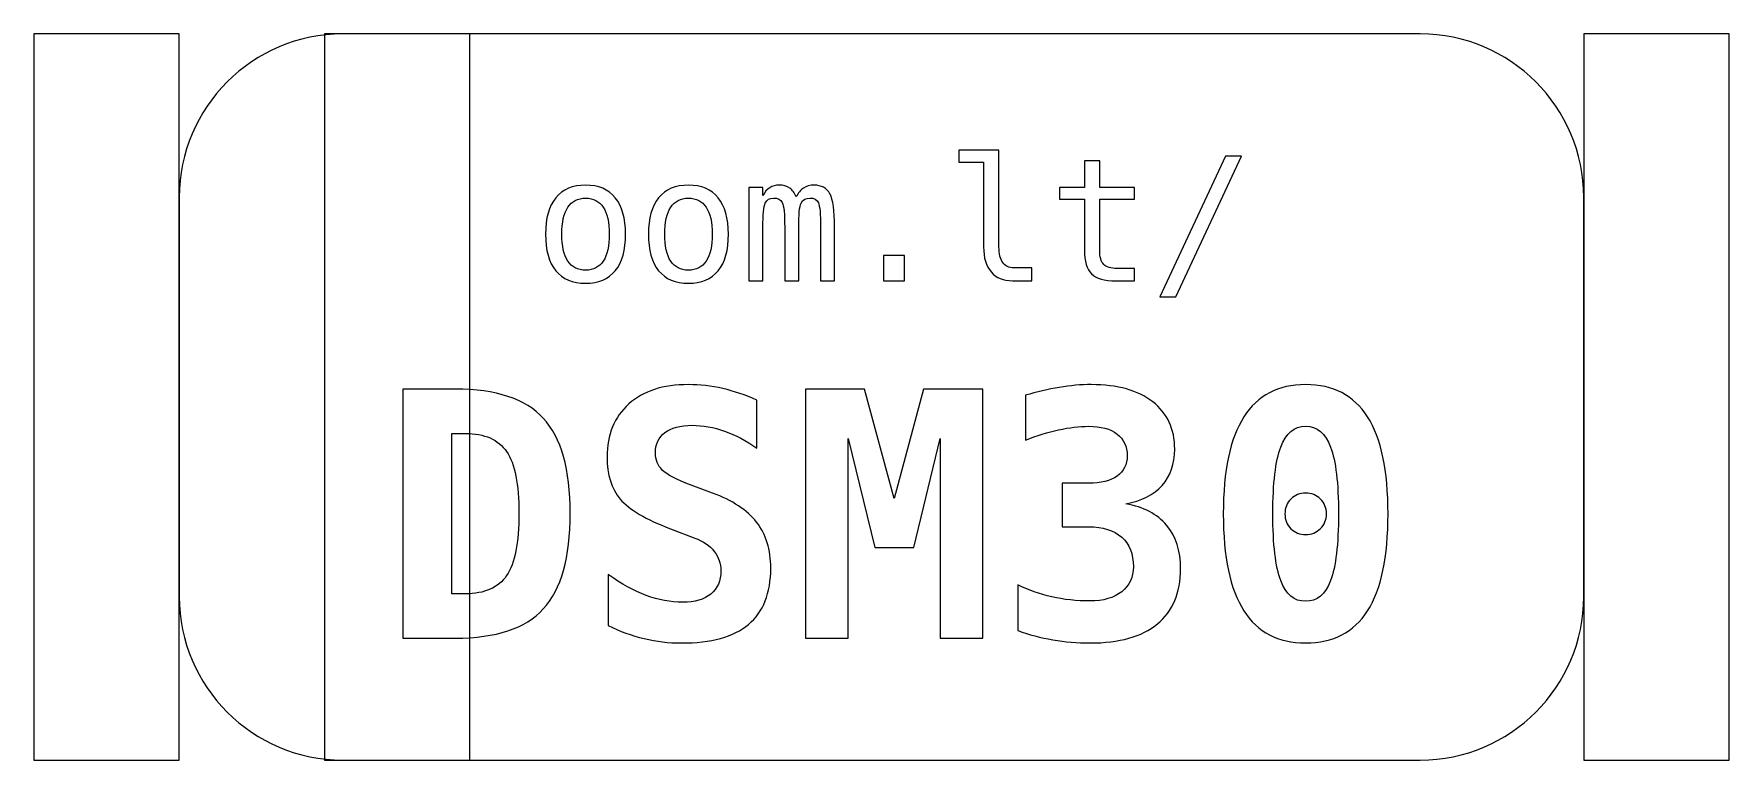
# Model space of a CAD drawing. Header units: centimetres. Extents: x -10.675 to -10.325, y -14.925 to -14.775.
import ezdxf

# ---------------------------------------------------------------- set-up
doc = ezdxf.new("R2010")
doc.units = ezdxf.units.CM
doc.header["$MEASUREMENT"] = 0
doc.layers.add('Layer 1', color=7, linetype='Continuous')

msp = doc.modelspace()

# ---------------------------------------------------------------- linework, layer by layer
at = {"layer": 'Layer 1', "color": 7, "lineweight": 9}
for points in [[(-10.675, -14.775), (-10.675, -14.775), (-10.645, -14.775), (-10.645, -14.775), (-10.645, -14.775), (-10.645, -14.775), (-10.645, -14.925), (-10.645, -14.925), (-10.645, -14.925), (-10.645, -14.925), (-10.675, -14.925), (-10.675, -14.925), (-10.675, -14.925), (-10.675, -14.925), (-10.675, -14.775), (-10.675, -14.775)], [(-10.355, -14.775), (-10.355, -14.775), (-10.325, -14.775), (-10.325, -14.775), (-10.325, -14.775), (-10.325, -14.775), (-10.325, -14.925), (-10.325, -14.925), (-10.325, -14.925), (-10.325, -14.925), (-10.355, -14.925), (-10.355, -14.925), (-10.355, -14.925), (-10.355, -14.925), (-10.355, -14.775), (-10.355, -14.775)]]:
    msp.add_open_spline(points, degree=3, knots=[0, 0, 0, 0, 0.25, 0.25, 0.25, 0.25, 0.5, 0.5, 0.5, 0.5, 0.75, 0.75, 0.75, 0.75, 1, 1, 1, 1], dxfattribs=at)
at = {"layer": 'Layer 1', "color": 250, "lineweight": 9}
for points, knots in [([(-10.61125, -14.775), (-10.61125, -14.775), (-10.38875, -14.775), (-10.38875, -14.775), (-10.38875, -14.775), (-10.37018, -14.775), (-10.355, -14.79018), (-10.355, -14.80875), (-10.355, -14.80875), (-10.355, -14.80875), (-10.355, -14.89125), (-10.355, -14.89125), (-10.355, -14.89125), (-10.355, -14.90982), (-10.37018, -14.925), (-10.38875, -14.925), (-10.38875, -14.925), (-10.38875, -14.925), (-10.61125, -14.925), (-10.61125, -14.925), (-10.61125, -14.925), (-10.62982, -14.925), (-10.645, -14.90982), (-10.645, -14.89125), (-10.645, -14.89125), (-10.645, -14.89125), (-10.645, -14.80875), (-10.645, -14.80875), (-10.645, -14.80875), (-10.645, -14.79018), (-10.62982, -14.775), (-10.61125, -14.775)], [0, 0, 0, 0, 0.125, 0.125, 0.125, 0.125, 0.25, 0.25, 0.25, 0.25, 0.375, 0.375, 0.375, 0.375, 0.5, 0.5, 0.5, 0.5, 0.625, 0.625, 0.625, 0.625, 0.75, 0.75, 0.75, 0.75, 0.875, 0.875, 0.875, 0.875, 1, 1, 1, 1]), ([(-10.615, -14.775), (-10.615, -14.775), (-10.585, -14.775), (-10.585, -14.775), (-10.585, -14.775), (-10.585, -14.775), (-10.585, -14.925), (-10.585, -14.925), (-10.585, -14.925), (-10.585, -14.925), (-10.615, -14.925), (-10.615, -14.925), (-10.615, -14.925), (-10.615, -14.925), (-10.615, -14.775), (-10.615, -14.775)], [0, 0, 0, 0, 0.25, 0.25, 0.25, 0.25, 0.5, 0.5, 0.5, 0.5, 0.75, 0.75, 0.75, 0.75, 1, 1, 1, 1])]:
    msp.add_open_spline(points, degree=3, knots=knots, dxfattribs=at)
at = {"layer": 'Layer 1', "color": 250}
for points, knots in [([(-10.47575, -14.81901), (-10.47575, -14.82043), (-10.47549, -14.8215), (-10.47497, -14.82223), (-10.47497, -14.82223), (-10.47445, -14.82295), (-10.47368, -14.82331), (-10.47265, -14.82331), (-10.47265, -14.82331), (-10.47265, -14.82331), (-10.46895, -14.82331), (-10.46895, -14.82331), (-10.46895, -14.82331), (-10.46895, -14.82331), (-10.46895, -14.826), (-10.46895, -14.826), (-10.46895, -14.826), (-10.46895, -14.826), (-10.47296, -14.826), (-10.47296, -14.826), (-10.47296, -14.826), (-10.47486, -14.826), (-10.47632, -14.82539), (-10.47736, -14.82417), (-10.47736, -14.82417), (-10.4784, -14.82295), (-10.47892, -14.82123), (-10.47892, -14.81901), (-10.47892, -14.81901), (-10.47892, -14.81901), (-10.47892, -14.80149), (-10.47892, -14.80149), (-10.47892, -14.80149), (-10.47892, -14.80149), (-10.484, -14.80149), (-10.484, -14.80149), (-10.484, -14.80149), (-10.484, -14.80149), (-10.484, -14.799), (-10.484, -14.799), (-10.484, -14.799), (-10.484, -14.799), (-10.47575, -14.799), (-10.47575, -14.799), (-10.47575, -14.799), (-10.47575, -14.799), (-10.47575, -14.81901), (-10.47575, -14.81901)], [0, 0, 0, 0, 0.083333, 0.083333, 0.083333, 0.083333, 0.166667, 0.166667, 0.166667, 0.166667, 0.25, 0.25, 0.25, 0.25, 0.333333, 0.333333, 0.333333, 0.333333, 0.416667, 0.416667, 0.416667, 0.416667, 0.5, 0.5, 0.5, 0.5, 0.583333, 0.583333, 0.583333, 0.583333, 0.666667, 0.666667, 0.666667, 0.666667, 0.75, 0.75, 0.75, 0.75, 0.833333, 0.833333, 0.833333, 0.833333, 0.916667, 0.916667, 0.916667, 0.916667, 1, 1, 1, 1]), ([(-10.47575, -14.81901), (-10.47575, -14.82043), (-10.47549, -14.8215), (-10.47497, -14.82223), (-10.47497, -14.82223), (-10.47445, -14.82295), (-10.47368, -14.82331), (-10.47265, -14.82331), (-10.47265, -14.82331), (-10.47265, -14.82331), (-10.46895, -14.82331), (-10.46895, -14.82331), (-10.46895, -14.82331), (-10.46895, -14.82331), (-10.46895, -14.826), (-10.46895, -14.826), (-10.46895, -14.826), (-10.46895, -14.826), (-10.47296, -14.826), (-10.47296, -14.826), (-10.47296, -14.826), (-10.47486, -14.826), (-10.47632, -14.82539), (-10.47736, -14.82417), (-10.47736, -14.82417), (-10.4784, -14.82295), (-10.47892, -14.82123), (-10.47892, -14.81901), (-10.47892, -14.81901), (-10.47892, -14.81901), (-10.47892, -14.80149), (-10.47892, -14.80149), (-10.47892, -14.80149), (-10.47892, -14.80149), (-10.484, -14.80149), (-10.484, -14.80149), (-10.484, -14.80149), (-10.484, -14.80149), (-10.484, -14.799), (-10.484, -14.799), (-10.484, -14.799), (-10.484, -14.799), (-10.47575, -14.799), (-10.47575, -14.799), (-10.47575, -14.799), (-10.47575, -14.799), (-10.47575, -14.81901), (-10.47575, -14.81901)], [0, 0, 0, 0, 0.083333, 0.083333, 0.083333, 0.083333, 0.166667, 0.166667, 0.166667, 0.166667, 0.25, 0.25, 0.25, 0.25, 0.333333, 0.333333, 0.333333, 0.333333, 0.416667, 0.416667, 0.416667, 0.416667, 0.5, 0.5, 0.5, 0.5, 0.583333, 0.583333, 0.583333, 0.583333, 0.666667, 0.666667, 0.666667, 0.666667, 0.75, 0.75, 0.75, 0.75, 0.833333, 0.833333, 0.833333, 0.833333, 0.916667, 0.916667, 0.916667, 0.916667, 1, 1, 1, 1]), ([(-10.45494, -14.80123), (-10.45494, -14.80123), (-10.45494, -14.80671), (-10.45494, -14.80671), (-10.45494, -14.80671), (-10.45494, -14.80671), (-10.44774, -14.80671), (-10.44774, -14.80671), (-10.44774, -14.80671), (-10.44774, -14.80671), (-10.44774, -14.80917), (-10.44774, -14.80917), (-10.44774, -14.80917), (-10.44774, -14.80917), (-10.45494, -14.80917), (-10.45494, -14.80917), (-10.45494, -14.80917), (-10.45494, -14.80917), (-10.45494, -14.81964), (-10.45494, -14.81964), (-10.45494, -14.81964), (-10.45494, -14.82107), (-10.45467, -14.82206), (-10.45413, -14.82262), (-10.45413, -14.82262), (-10.45359, -14.82318), (-10.45265, -14.82347), (-10.45131, -14.82347), (-10.45131, -14.82347), (-10.45131, -14.82347), (-10.44774, -14.82347), (-10.44774, -14.82347), (-10.44774, -14.82347), (-10.44774, -14.82347), (-10.44774, -14.826), (-10.44774, -14.826), (-10.44774, -14.826), (-10.44774, -14.826), (-10.45161, -14.826), (-10.45161, -14.826), (-10.45161, -14.826), (-10.454, -14.826), (-10.45567, -14.82552), (-10.45665, -14.82457), (-10.45665, -14.82457), (-10.45762, -14.82362), (-10.45811, -14.82197), (-10.45811, -14.81964), (-10.45811, -14.81964), (-10.45811, -14.81964), (-10.45811, -14.80917), (-10.45811, -14.80917), (-10.45811, -14.80917), (-10.45811, -14.80917), (-10.46326, -14.80917), (-10.46326, -14.80917), (-10.46326, -14.80917), (-10.46326, -14.80917), (-10.46326, -14.80671), (-10.46326, -14.80671), (-10.46326, -14.80671), (-10.46326, -14.80671), (-10.45811, -14.80671), (-10.45811, -14.80671), (-10.45811, -14.80671), (-10.45811, -14.80671), (-10.45811, -14.80123), (-10.45811, -14.80123), (-10.45811, -14.80123), (-10.45811, -14.80123), (-10.45494, -14.80123), (-10.45494, -14.80123)], [0, 0, 0, 0, 0.055556, 0.055556, 0.055556, 0.055556, 0.111111, 0.111111, 0.111111, 0.111111, 0.166667, 0.166667, 0.166667, 0.166667, 0.222222, 0.222222, 0.222222, 0.222222, 0.277778, 0.277778, 0.277778, 0.277778, 0.333333, 0.333333, 0.333333, 0.333333, 0.388889, 0.388889, 0.388889, 0.388889, 0.444444, 0.444444, 0.444444, 0.444444, 0.5, 0.5, 0.5, 0.5, 0.555556, 0.555556, 0.555556, 0.555556, 0.611111, 0.611111, 0.611111, 0.611111, 0.666667, 0.666667, 0.666667, 0.666667, 0.722222, 0.722222, 0.722222, 0.722222, 0.777778, 0.777778, 0.777778, 0.777778, 0.833333, 0.833333, 0.833333, 0.833333, 0.888889, 0.888889, 0.888889, 0.888889, 0.944444, 0.944444, 0.944444, 0.944444, 1, 1, 1, 1]), ([(-10.45494, -14.80123), (-10.45494, -14.80123), (-10.45494, -14.80671), (-10.45494, -14.80671), (-10.45494, -14.80671), (-10.45494, -14.80671), (-10.44774, -14.80671), (-10.44774, -14.80671), (-10.44774, -14.80671), (-10.44774, -14.80671), (-10.44774, -14.80917), (-10.44774, -14.80917), (-10.44774, -14.80917), (-10.44774, -14.80917), (-10.45494, -14.80917), (-10.45494, -14.80917), (-10.45494, -14.80917), (-10.45494, -14.80917), (-10.45494, -14.81964), (-10.45494, -14.81964), (-10.45494, -14.81964), (-10.45494, -14.82107), (-10.45467, -14.82206), (-10.45413, -14.82262), (-10.45413, -14.82262), (-10.45359, -14.82318), (-10.45265, -14.82347), (-10.45131, -14.82347), (-10.45131, -14.82347), (-10.45131, -14.82347), (-10.44774, -14.82347), (-10.44774, -14.82347), (-10.44774, -14.82347), (-10.44774, -14.82347), (-10.44774, -14.826), (-10.44774, -14.826), (-10.44774, -14.826), (-10.44774, -14.826), (-10.45161, -14.826), (-10.45161, -14.826), (-10.45161, -14.826), (-10.454, -14.826), (-10.45567, -14.82552), (-10.45665, -14.82457), (-10.45665, -14.82457), (-10.45762, -14.82362), (-10.45811, -14.82197), (-10.45811, -14.81964), (-10.45811, -14.81964), (-10.45811, -14.81964), (-10.45811, -14.80917), (-10.45811, -14.80917), (-10.45811, -14.80917), (-10.45811, -14.80917), (-10.46326, -14.80917), (-10.46326, -14.80917), (-10.46326, -14.80917), (-10.46326, -14.80917), (-10.46326, -14.80671), (-10.46326, -14.80671), (-10.46326, -14.80671), (-10.46326, -14.80671), (-10.45811, -14.80671), (-10.45811, -14.80671), (-10.45811, -14.80671), (-10.45811, -14.80671), (-10.45811, -14.80123), (-10.45811, -14.80123), (-10.45811, -14.80123), (-10.45811, -14.80123), (-10.45494, -14.80123), (-10.45494, -14.80123)], [0, 0, 0, 0, 0.055556, 0.055556, 0.055556, 0.055556, 0.111111, 0.111111, 0.111111, 0.111111, 0.166667, 0.166667, 0.166667, 0.166667, 0.222222, 0.222222, 0.222222, 0.222222, 0.277778, 0.277778, 0.277778, 0.277778, 0.333333, 0.333333, 0.333333, 0.333333, 0.388889, 0.388889, 0.388889, 0.388889, 0.444444, 0.444444, 0.444444, 0.444444, 0.5, 0.5, 0.5, 0.5, 0.555556, 0.555556, 0.555556, 0.555556, 0.611111, 0.611111, 0.611111, 0.611111, 0.666667, 0.666667, 0.666667, 0.666667, 0.722222, 0.722222, 0.722222, 0.722222, 0.777778, 0.777778, 0.777778, 0.777778, 0.833333, 0.833333, 0.833333, 0.833333, 0.888889, 0.888889, 0.888889, 0.888889, 0.944444, 0.944444, 0.944444, 0.944444, 1, 1, 1, 1]), ([(-10.42896, -14.80028), (-10.42896, -14.80028), (-10.42569, -14.80028), (-10.42569, -14.80028), (-10.42569, -14.80028), (-10.42569, -14.80028), (-10.43923, -14.82928), (-10.43923, -14.82928), (-10.43923, -14.82928), (-10.43923, -14.82928), (-10.44252, -14.82928), (-10.44252, -14.82928), (-10.44252, -14.82928), (-10.44252, -14.82928), (-10.42896, -14.80028), (-10.42896, -14.80028)], [0, 0, 0, 0, 0.25, 0.25, 0.25, 0.25, 0.5, 0.5, 0.5, 0.5, 0.75, 0.75, 0.75, 0.75, 1, 1, 1, 1]), ([(-10.42896, -14.80028), (-10.42896, -14.80028), (-10.42569, -14.80028), (-10.42569, -14.80028), (-10.42569, -14.80028), (-10.42569, -14.80028), (-10.43923, -14.82928), (-10.43923, -14.82928), (-10.43923, -14.82928), (-10.43923, -14.82928), (-10.44252, -14.82928), (-10.44252, -14.82928), (-10.44252, -14.82928), (-10.44252, -14.82928), (-10.42896, -14.80028), (-10.42896, -14.80028)], [0, 0, 0, 0, 0.25, 0.25, 0.25, 0.25, 0.5, 0.5, 0.5, 0.5, 0.75, 0.75, 0.75, 0.75, 1, 1, 1, 1]), ([(-10.56111, -14.80624), (-10.55843, -14.80624), (-10.55638, -14.80711), (-10.55497, -14.80884), (-10.55497, -14.80884), (-10.55355, -14.81058), (-10.55284, -14.81309), (-10.55284, -14.81637), (-10.55284, -14.81637), (-10.55284, -14.81967), (-10.55354, -14.82218), (-10.55496, -14.82391), (-10.55496, -14.82391), (-10.55637, -14.82564), (-10.55842, -14.8265), (-10.56111, -14.8265), (-10.56111, -14.8265), (-10.56379, -14.8265), (-10.56583, -14.82564), (-10.56725, -14.82391), (-10.56725, -14.82391), (-10.56866, -14.82218), (-10.56936, -14.81967), (-10.56936, -14.81637), (-10.56936, -14.81637), (-10.56936, -14.81309), (-10.56866, -14.81058), (-10.56725, -14.80884), (-10.56725, -14.80884), (-10.56583, -14.80711), (-10.56379, -14.80624), (-10.56111, -14.80624)], [0, 0, 0, 0, 0.125, 0.125, 0.125, 0.125, 0.25, 0.25, 0.25, 0.25, 0.375, 0.375, 0.375, 0.375, 0.5, 0.5, 0.5, 0.5, 0.625, 0.625, 0.625, 0.625, 0.75, 0.75, 0.75, 0.75, 0.875, 0.875, 0.875, 0.875, 1, 1, 1, 1]), ([(-10.56111, -14.80624), (-10.55843, -14.80624), (-10.55638, -14.80711), (-10.55497, -14.80884), (-10.55497, -14.80884), (-10.55355, -14.81058), (-10.55284, -14.81309), (-10.55284, -14.81637), (-10.55284, -14.81637), (-10.55284, -14.81967), (-10.55354, -14.82218), (-10.55496, -14.82391), (-10.55496, -14.82391), (-10.55637, -14.82564), (-10.55842, -14.8265), (-10.56111, -14.8265), (-10.56111, -14.8265), (-10.56379, -14.8265), (-10.56583, -14.82564), (-10.56725, -14.82391), (-10.56725, -14.82391), (-10.56866, -14.82218), (-10.56936, -14.81967), (-10.56936, -14.81637), (-10.56936, -14.81637), (-10.56936, -14.81309), (-10.56866, -14.81058), (-10.56725, -14.80884), (-10.56725, -14.80884), (-10.56583, -14.80711), (-10.56379, -14.80624), (-10.56111, -14.80624)], [0, 0, 0, 0, 0.125, 0.125, 0.125, 0.125, 0.25, 0.25, 0.25, 0.25, 0.375, 0.375, 0.375, 0.375, 0.5, 0.5, 0.5, 0.5, 0.625, 0.625, 0.625, 0.625, 0.75, 0.75, 0.75, 0.75, 0.875, 0.875, 0.875, 0.875, 1, 1, 1, 1]), ([(-10.53987, -14.80624), (-10.53719, -14.80624), (-10.53514, -14.80711), (-10.53373, -14.80884), (-10.53373, -14.80884), (-10.53231, -14.81058), (-10.5316, -14.81309), (-10.5316, -14.81637), (-10.5316, -14.81637), (-10.5316, -14.81967), (-10.5323, -14.82218), (-10.53372, -14.82391), (-10.53372, -14.82391), (-10.53513, -14.82564), (-10.53718, -14.8265), (-10.53987, -14.8265), (-10.53987, -14.8265), (-10.54255, -14.8265), (-10.54459, -14.82564), (-10.54601, -14.82391), (-10.54601, -14.82391), (-10.54742, -14.82218), (-10.54812, -14.81967), (-10.54812, -14.81637), (-10.54812, -14.81637), (-10.54812, -14.81309), (-10.54742, -14.81058), (-10.54601, -14.80884), (-10.54601, -14.80884), (-10.54459, -14.80711), (-10.54255, -14.80624), (-10.53987, -14.80624)], [0, 0, 0, 0, 0.125, 0.125, 0.125, 0.125, 0.25, 0.25, 0.25, 0.25, 0.375, 0.375, 0.375, 0.375, 0.5, 0.5, 0.5, 0.5, 0.625, 0.625, 0.625, 0.625, 0.75, 0.75, 0.75, 0.75, 0.875, 0.875, 0.875, 0.875, 1, 1, 1, 1]), ([(-10.53987, -14.80624), (-10.53719, -14.80624), (-10.53514, -14.80711), (-10.53373, -14.80884), (-10.53373, -14.80884), (-10.53231, -14.81058), (-10.5316, -14.81309), (-10.5316, -14.81637), (-10.5316, -14.81637), (-10.5316, -14.81967), (-10.5323, -14.82218), (-10.53372, -14.82391), (-10.53372, -14.82391), (-10.53513, -14.82564), (-10.53718, -14.8265), (-10.53987, -14.8265), (-10.53987, -14.8265), (-10.54255, -14.8265), (-10.54459, -14.82564), (-10.54601, -14.82391), (-10.54601, -14.82391), (-10.54742, -14.82218), (-10.54812, -14.81967), (-10.54812, -14.81637), (-10.54812, -14.81637), (-10.54812, -14.81309), (-10.54742, -14.81058), (-10.54601, -14.80884), (-10.54601, -14.80884), (-10.54459, -14.80711), (-10.54255, -14.80624), (-10.53987, -14.80624)], [0, 0, 0, 0, 0.125, 0.125, 0.125, 0.125, 0.25, 0.25, 0.25, 0.25, 0.375, 0.375, 0.375, 0.375, 0.5, 0.5, 0.5, 0.5, 0.625, 0.625, 0.625, 0.625, 0.75, 0.75, 0.75, 0.75, 0.875, 0.875, 0.875, 0.875, 1, 1, 1, 1]), ([(-10.5176, -14.80867), (-10.51721, -14.80784), (-10.51671, -14.80723), (-10.5161, -14.80684), (-10.5161, -14.80684), (-10.5155, -14.80644), (-10.51478, -14.80624), (-10.51393, -14.80624), (-10.51393, -14.80624), (-10.51238, -14.80624), (-10.51128, -14.80684), (-10.51065, -14.80804), (-10.51065, -14.80804), (-10.51001, -14.80924), (-10.50969, -14.8115), (-10.50969, -14.81482), (-10.50969, -14.81482), (-10.50969, -14.81482), (-10.50969, -14.826), (-10.50969, -14.826), (-10.50969, -14.826), (-10.50969, -14.826), (-10.51258, -14.826), (-10.51258, -14.826), (-10.51258, -14.826), (-10.51258, -14.826), (-10.51258, -14.81496), (-10.51258, -14.81496), (-10.51258, -14.81496), (-10.51258, -14.81223), (-10.51273, -14.81055), (-10.51304, -14.80988), (-10.51304, -14.80988), (-10.51334, -14.80922), (-10.5139, -14.8089), (-10.5147, -14.8089), (-10.5147, -14.8089), (-10.51562, -14.8089), (-10.51625, -14.80925), (-10.51659, -14.80995), (-10.51659, -14.80995), (-10.51693, -14.81066), (-10.5171, -14.81233), (-10.5171, -14.81496), (-10.5171, -14.81496), (-10.5171, -14.81496), (-10.5171, -14.826), (-10.5171, -14.826), (-10.5171, -14.826), (-10.5171, -14.826), (-10.51999, -14.826), (-10.51999, -14.826), (-10.51999, -14.826), (-10.51999, -14.826), (-10.51999, -14.81496), (-10.51999, -14.81496), (-10.51999, -14.81496), (-10.51999, -14.8122), (-10.52016, -14.8105), (-10.52048, -14.80986), (-10.52048, -14.80986), (-10.52081, -14.80922), (-10.5214, -14.8089), (-10.52225, -14.8089), (-10.52225, -14.8089), (-10.52309, -14.8089), (-10.52367, -14.80925), (-10.524, -14.80995), (-10.524, -14.80995), (-10.52432, -14.81066), (-10.52449, -14.81233), (-10.52449, -14.81496), (-10.52449, -14.81496), (-10.52449, -14.81496), (-10.52449, -14.826), (-10.52449, -14.826), (-10.52449, -14.826), (-10.52449, -14.826), (-10.52736, -14.826), (-10.52736, -14.826), (-10.52736, -14.826), (-10.52736, -14.826), (-10.52736, -14.80671), (-10.52736, -14.80671), (-10.52736, -14.80671), (-10.52736, -14.80671), (-10.52449, -14.80671), (-10.52449, -14.80671), (-10.52449, -14.80671), (-10.52449, -14.80671), (-10.52449, -14.80836), (-10.52449, -14.80836), (-10.52449, -14.80836), (-10.52411, -14.80767), (-10.52364, -14.80715), (-10.52307, -14.80678), (-10.52307, -14.80678), (-10.5225, -14.80643), (-10.52185, -14.80624), (-10.52113, -14.80624), (-10.52113, -14.80624), (-10.52026, -14.80624), (-10.51953, -14.80644), (-10.51895, -14.80684), (-10.51895, -14.80684), (-10.51837, -14.80725), (-10.51792, -14.80785), (-10.5176, -14.80867)], [0, 0, 0, 0, 0.037037, 0.037037, 0.037037, 0.037037, 0.074074, 0.074074, 0.074074, 0.074074, 0.111111, 0.111111, 0.111111, 0.111111, 0.148148, 0.148148, 0.148148, 0.148148, 0.185185, 0.185185, 0.185185, 0.185185, 0.222222, 0.222222, 0.222222, 0.222222, 0.259259, 0.259259, 0.259259, 0.259259, 0.296296, 0.296296, 0.296296, 0.296296, 0.333333, 0.333333, 0.333333, 0.333333, 0.37037, 0.37037, 0.37037, 0.37037, 0.407407, 0.407407, 0.407407, 0.407407, 0.444444, 0.444444, 0.444444, 0.444444, 0.481481, 0.481481, 0.481481, 0.481481, 0.518519, 0.518519, 0.518519, 0.518519, 0.555556, 0.555556, 0.555556, 0.555556, 0.592593, 0.592593, 0.592593, 0.592593, 0.62963, 0.62963, 0.62963, 0.62963, 0.666667, 0.666667, 0.666667, 0.666667, 0.703704, 0.703704, 0.703704, 0.703704, 0.740741, 0.740741, 0.740741, 0.740741, 0.777778, 0.777778, 0.777778, 0.777778, 0.814815, 0.814815, 0.814815, 0.814815, 0.851852, 0.851852, 0.851852, 0.851852, 0.888889, 0.888889, 0.888889, 0.888889, 0.925926, 0.925926, 0.925926, 0.925926, 0.962963, 0.962963, 0.962963, 0.962963, 1, 1, 1, 1]), ([(-10.5176, -14.80867), (-10.51721, -14.80784), (-10.51671, -14.80723), (-10.5161, -14.80684), (-10.5161, -14.80684), (-10.5155, -14.80644), (-10.51478, -14.80624), (-10.51393, -14.80624), (-10.51393, -14.80624), (-10.51238, -14.80624), (-10.51128, -14.80684), (-10.51065, -14.80804), (-10.51065, -14.80804), (-10.51001, -14.80924), (-10.50969, -14.8115), (-10.50969, -14.81482), (-10.50969, -14.81482), (-10.50969, -14.81482), (-10.50969, -14.826), (-10.50969, -14.826), (-10.50969, -14.826), (-10.50969, -14.826), (-10.51258, -14.826), (-10.51258, -14.826), (-10.51258, -14.826), (-10.51258, -14.826), (-10.51258, -14.81496), (-10.51258, -14.81496), (-10.51258, -14.81496), (-10.51258, -14.81223), (-10.51273, -14.81055), (-10.51304, -14.80988), (-10.51304, -14.80988), (-10.51334, -14.80922), (-10.5139, -14.8089), (-10.5147, -14.8089), (-10.5147, -14.8089), (-10.51562, -14.8089), (-10.51625, -14.80925), (-10.51659, -14.80995), (-10.51659, -14.80995), (-10.51693, -14.81066), (-10.5171, -14.81233), (-10.5171, -14.81496), (-10.5171, -14.81496), (-10.5171, -14.81496), (-10.5171, -14.826), (-10.5171, -14.826), (-10.5171, -14.826), (-10.5171, -14.826), (-10.51999, -14.826), (-10.51999, -14.826), (-10.51999, -14.826), (-10.51999, -14.826), (-10.51999, -14.81496), (-10.51999, -14.81496), (-10.51999, -14.81496), (-10.51999, -14.8122), (-10.52016, -14.8105), (-10.52048, -14.80986), (-10.52048, -14.80986), (-10.52081, -14.80922), (-10.5214, -14.8089), (-10.52225, -14.8089), (-10.52225, -14.8089), (-10.52309, -14.8089), (-10.52367, -14.80925), (-10.524, -14.80995), (-10.524, -14.80995), (-10.52432, -14.81066), (-10.52449, -14.81233), (-10.52449, -14.81496), (-10.52449, -14.81496), (-10.52449, -14.81496), (-10.52449, -14.826), (-10.52449, -14.826), (-10.52449, -14.826), (-10.52449, -14.826), (-10.52736, -14.826), (-10.52736, -14.826), (-10.52736, -14.826), (-10.52736, -14.826), (-10.52736, -14.80671), (-10.52736, -14.80671), (-10.52736, -14.80671), (-10.52736, -14.80671), (-10.52449, -14.80671), (-10.52449, -14.80671), (-10.52449, -14.80671), (-10.52449, -14.80671), (-10.52449, -14.80836), (-10.52449, -14.80836), (-10.52449, -14.80836), (-10.52411, -14.80767), (-10.52364, -14.80715), (-10.52307, -14.80678), (-10.52307, -14.80678), (-10.5225, -14.80643), (-10.52185, -14.80624), (-10.52113, -14.80624), (-10.52113, -14.80624), (-10.52026, -14.80624), (-10.51953, -14.80644), (-10.51895, -14.80684), (-10.51895, -14.80684), (-10.51837, -14.80725), (-10.51792, -14.80785), (-10.5176, -14.80867)], [0, 0, 0, 0, 0.037037, 0.037037, 0.037037, 0.037037, 0.074074, 0.074074, 0.074074, 0.074074, 0.111111, 0.111111, 0.111111, 0.111111, 0.148148, 0.148148, 0.148148, 0.148148, 0.185185, 0.185185, 0.185185, 0.185185, 0.222222, 0.222222, 0.222222, 0.222222, 0.259259, 0.259259, 0.259259, 0.259259, 0.296296, 0.296296, 0.296296, 0.296296, 0.333333, 0.333333, 0.333333, 0.333333, 0.37037, 0.37037, 0.37037, 0.37037, 0.407407, 0.407407, 0.407407, 0.407407, 0.444444, 0.444444, 0.444444, 0.444444, 0.481481, 0.481481, 0.481481, 0.481481, 0.518519, 0.518519, 0.518519, 0.518519, 0.555556, 0.555556, 0.555556, 0.555556, 0.592593, 0.592593, 0.592593, 0.592593, 0.62963, 0.62963, 0.62963, 0.62963, 0.666667, 0.666667, 0.666667, 0.666667, 0.703704, 0.703704, 0.703704, 0.703704, 0.740741, 0.740741, 0.740741, 0.740741, 0.777778, 0.777778, 0.777778, 0.777778, 0.814815, 0.814815, 0.814815, 0.814815, 0.851852, 0.851852, 0.851852, 0.851852, 0.888889, 0.888889, 0.888889, 0.888889, 0.925926, 0.925926, 0.925926, 0.925926, 0.962963, 0.962963, 0.962963, 0.962963, 1, 1, 1, 1]), ([(-10.56111, -14.80893), (-10.56272, -14.80893), (-10.56393, -14.80955), (-10.56476, -14.81081), (-10.56476, -14.81081), (-10.56559, -14.81206), (-10.566, -14.81392), (-10.566, -14.81637), (-10.566, -14.81637), (-10.566, -14.81881), (-10.56559, -14.82067), (-10.56476, -14.82193), (-10.56476, -14.82193), (-10.56393, -14.82318), (-10.56272, -14.82381), (-10.56111, -14.82381), (-10.56111, -14.82381), (-10.55949, -14.82381), (-10.55827, -14.82318), (-10.55744, -14.82193), (-10.55744, -14.82193), (-10.55661, -14.82067), (-10.5562, -14.81881), (-10.5562, -14.81637), (-10.5562, -14.81637), (-10.5562, -14.81392), (-10.55661, -14.81206), (-10.55744, -14.81081), (-10.55744, -14.81081), (-10.55827, -14.80955), (-10.55949, -14.80893), (-10.56111, -14.80893)], [0, 0, 0, 0, 0.125, 0.125, 0.125, 0.125, 0.25, 0.25, 0.25, 0.25, 0.375, 0.375, 0.375, 0.375, 0.5, 0.5, 0.5, 0.5, 0.625, 0.625, 0.625, 0.625, 0.75, 0.75, 0.75, 0.75, 0.875, 0.875, 0.875, 0.875, 1, 1, 1, 1]), ([(-10.56111, -14.80893), (-10.56272, -14.80893), (-10.56393, -14.80955), (-10.56476, -14.81081), (-10.56476, -14.81081), (-10.56559, -14.81206), (-10.566, -14.81392), (-10.566, -14.81637), (-10.566, -14.81637), (-10.566, -14.81881), (-10.56559, -14.82067), (-10.56476, -14.82193), (-10.56476, -14.82193), (-10.56393, -14.82318), (-10.56272, -14.82381), (-10.56111, -14.82381), (-10.56111, -14.82381), (-10.55949, -14.82381), (-10.55827, -14.82318), (-10.55744, -14.82193), (-10.55744, -14.82193), (-10.55661, -14.82067), (-10.5562, -14.81881), (-10.5562, -14.81637), (-10.5562, -14.81637), (-10.5562, -14.81392), (-10.55661, -14.81206), (-10.55744, -14.81081), (-10.55744, -14.81081), (-10.55827, -14.80955), (-10.55949, -14.80893), (-10.56111, -14.80893)], [0, 0, 0, 0, 0.125, 0.125, 0.125, 0.125, 0.25, 0.25, 0.25, 0.25, 0.375, 0.375, 0.375, 0.375, 0.5, 0.5, 0.5, 0.5, 0.625, 0.625, 0.625, 0.625, 0.75, 0.75, 0.75, 0.75, 0.875, 0.875, 0.875, 0.875, 1, 1, 1, 1]), ([(-10.53987, -14.80893), (-10.54148, -14.80893), (-10.54269, -14.80955), (-10.54352, -14.81081), (-10.54352, -14.81081), (-10.54435, -14.81206), (-10.54476, -14.81392), (-10.54476, -14.81637), (-10.54476, -14.81637), (-10.54476, -14.81881), (-10.54435, -14.82067), (-10.54352, -14.82193), (-10.54352, -14.82193), (-10.54269, -14.82318), (-10.54148, -14.82381), (-10.53987, -14.82381), (-10.53987, -14.82381), (-10.53825, -14.82381), (-10.53703, -14.82318), (-10.5362, -14.82193), (-10.5362, -14.82193), (-10.53537, -14.82067), (-10.53496, -14.81881), (-10.53496, -14.81637), (-10.53496, -14.81637), (-10.53496, -14.81392), (-10.53537, -14.81206), (-10.5362, -14.81081), (-10.5362, -14.81081), (-10.53703, -14.80955), (-10.53825, -14.80893), (-10.53987, -14.80893)], [0, 0, 0, 0, 0.125, 0.125, 0.125, 0.125, 0.25, 0.25, 0.25, 0.25, 0.375, 0.375, 0.375, 0.375, 0.5, 0.5, 0.5, 0.5, 0.625, 0.625, 0.625, 0.625, 0.75, 0.75, 0.75, 0.75, 0.875, 0.875, 0.875, 0.875, 1, 1, 1, 1]), ([(-10.53987, -14.80893), (-10.54148, -14.80893), (-10.54269, -14.80955), (-10.54352, -14.81081), (-10.54352, -14.81081), (-10.54435, -14.81206), (-10.54476, -14.81392), (-10.54476, -14.81637), (-10.54476, -14.81637), (-10.54476, -14.81881), (-10.54435, -14.82067), (-10.54352, -14.82193), (-10.54352, -14.82193), (-10.54269, -14.82318), (-10.54148, -14.82381), (-10.53987, -14.82381), (-10.53987, -14.82381), (-10.53825, -14.82381), (-10.53703, -14.82318), (-10.5362, -14.82193), (-10.5362, -14.82193), (-10.53537, -14.82067), (-10.53496, -14.81881), (-10.53496, -14.81637), (-10.53496, -14.81637), (-10.53496, -14.81392), (-10.53537, -14.81206), (-10.5362, -14.81081), (-10.5362, -14.81081), (-10.53703, -14.80955), (-10.53825, -14.80893), (-10.53987, -14.80893)], [0, 0, 0, 0, 0.125, 0.125, 0.125, 0.125, 0.25, 0.25, 0.25, 0.25, 0.375, 0.375, 0.375, 0.375, 0.5, 0.5, 0.5, 0.5, 0.625, 0.625, 0.625, 0.625, 0.75, 0.75, 0.75, 0.75, 0.875, 0.875, 0.875, 0.875, 1, 1, 1, 1]), ([(-10.49957, -14.82074), (-10.49957, -14.82074), (-10.49523, -14.82074), (-10.49523, -14.82074), (-10.49523, -14.82074), (-10.49523, -14.82074), (-10.49523, -14.826), (-10.49523, -14.826), (-10.49523, -14.826), (-10.49523, -14.826), (-10.49957, -14.826), (-10.49957, -14.826), (-10.49957, -14.826), (-10.49957, -14.826), (-10.49957, -14.82074), (-10.49957, -14.82074)], [0, 0, 0, 0, 0.25, 0.25, 0.25, 0.25, 0.5, 0.5, 0.5, 0.5, 0.75, 0.75, 0.75, 0.75, 1, 1, 1, 1]), ([(-10.49957, -14.82074), (-10.49957, -14.82074), (-10.49523, -14.82074), (-10.49523, -14.82074), (-10.49523, -14.82074), (-10.49523, -14.82074), (-10.49523, -14.826), (-10.49523, -14.826), (-10.49523, -14.826), (-10.49523, -14.826), (-10.49957, -14.826), (-10.49957, -14.826), (-10.49957, -14.826), (-10.49957, -14.826), (-10.49957, -14.82074), (-10.49957, -14.82074)], [0, 0, 0, 0, 0.25, 0.25, 0.25, 0.25, 0.5, 0.5, 0.5, 0.5, 0.75, 0.75, 0.75, 0.75, 1, 1, 1, 1]), ([(-10.59886, -14.84837), (-10.59886, -14.84837), (-10.58797, -14.84837), (-10.58797, -14.84837), (-10.58797, -14.84837), (-10.57958, -14.84837), (-10.57352, -14.85037), (-10.56983, -14.85438), (-10.56983, -14.85438), (-10.56612, -14.85839), (-10.56428, -14.86494), (-10.56428, -14.87404), (-10.56428, -14.87404), (-10.56428, -14.88316), (-10.56612, -14.88973), (-10.56983, -14.89377), (-10.56983, -14.89377), (-10.57352, -14.8978), (-10.57958, -14.89981), (-10.58797, -14.89981), (-10.58797, -14.89981), (-10.58797, -14.89981), (-10.59886, -14.89981), (-10.59886, -14.89981), (-10.59886, -14.89981), (-10.59886, -14.89981), (-10.59886, -14.84837), (-10.59886, -14.84837)], [0, 0, 0, 0, 0.142857, 0.142857, 0.142857, 0.142857, 0.285714, 0.285714, 0.285714, 0.285714, 0.428571, 0.428571, 0.428571, 0.428571, 0.571429, 0.571429, 0.571429, 0.571429, 0.714286, 0.714286, 0.714286, 0.714286, 0.857143, 0.857143, 0.857143, 0.857143, 1, 1, 1, 1]), ([(-10.59886, -14.84837), (-10.59886, -14.84837), (-10.58797, -14.84837), (-10.58797, -14.84837), (-10.58797, -14.84837), (-10.57958, -14.84837), (-10.57352, -14.85037), (-10.56983, -14.85438), (-10.56983, -14.85438), (-10.56612, -14.85839), (-10.56428, -14.86494), (-10.56428, -14.87404), (-10.56428, -14.87404), (-10.56428, -14.88316), (-10.56612, -14.88973), (-10.56983, -14.89377), (-10.56983, -14.89377), (-10.57352, -14.8978), (-10.57958, -14.89981), (-10.58797, -14.89981), (-10.58797, -14.89981), (-10.58797, -14.89981), (-10.59886, -14.89981), (-10.59886, -14.89981), (-10.59886, -14.89981), (-10.59886, -14.89981), (-10.59886, -14.84837), (-10.59886, -14.84837)], [0, 0, 0, 0, 0.142857, 0.142857, 0.142857, 0.142857, 0.285714, 0.285714, 0.285714, 0.285714, 0.428571, 0.428571, 0.428571, 0.428571, 0.571429, 0.571429, 0.571429, 0.571429, 0.714286, 0.714286, 0.714286, 0.714286, 0.857143, 0.857143, 0.857143, 0.857143, 1, 1, 1, 1]), ([(-10.54353, -14.87724), (-10.54865, -14.87529), (-10.55212, -14.87323), (-10.55394, -14.87109), (-10.55394, -14.87109), (-10.55575, -14.86894), (-10.55665, -14.86606), (-10.55665, -14.86242), (-10.55665, -14.86242), (-10.55665, -14.85777), (-10.55516, -14.8541), (-10.55217, -14.85144), (-10.55217, -14.85144), (-10.54919, -14.84877), (-10.54509, -14.84744), (-10.53987, -14.84744), (-10.53987, -14.84744), (-10.53751, -14.84744), (-10.53515, -14.84771), (-10.53278, -14.84825), (-10.53278, -14.84825), (-10.53041, -14.8488), (-10.52807, -14.84958), (-10.52575, -14.85064), (-10.52575, -14.85064), (-10.52575, -14.85064), (-10.52575, -14.86057), (-10.52575, -14.86057), (-10.52575, -14.86057), (-10.52794, -14.85903), (-10.53015, -14.85786), (-10.53239, -14.85705), (-10.53239, -14.85705), (-10.53465, -14.85625), (-10.53687, -14.85585), (-10.53909, -14.85585), (-10.53909, -14.85585), (-10.54154, -14.85585), (-10.54342, -14.85635), (-10.54473, -14.85733), (-10.54473, -14.85733), (-10.54604, -14.85832), (-10.54669, -14.85973), (-10.54669, -14.86157), (-10.54669, -14.86157), (-10.54669, -14.86299), (-10.54621, -14.86417), (-10.54526, -14.86509), (-10.54526, -14.86509), (-10.54431, -14.86602), (-10.54232, -14.86706), (-10.53929, -14.86818), (-10.53929, -14.86818), (-10.53929, -14.86818), (-10.53491, -14.86983), (-10.53491, -14.86983), (-10.53491, -14.86983), (-10.53078, -14.87135), (-10.52774, -14.87336), (-10.52578, -14.87587), (-10.52578, -14.87587), (-10.52383, -14.87837), (-10.52286, -14.88152), (-10.52286, -14.88533), (-10.52286, -14.88533), (-10.52286, -14.89053), (-10.52439, -14.8944), (-10.52745, -14.89696), (-10.52745, -14.89696), (-10.53052, -14.89953), (-10.53516, -14.90081), (-10.54135, -14.90081), (-10.54135, -14.90081), (-10.54391, -14.90081), (-10.54646, -14.9005), (-10.54902, -14.89989), (-10.54902, -14.89989), (-10.55157, -14.89928), (-10.55406, -14.89839), (-10.55644, -14.89719), (-10.55644, -14.89719), (-10.55644, -14.89719), (-10.55644, -14.88667), (-10.55644, -14.88667), (-10.55644, -14.88667), (-10.55374, -14.8886), (-10.5511, -14.89005), (-10.54858, -14.89099), (-10.54858, -14.89099), (-10.54604, -14.89193), (-10.54353, -14.8924), (-10.54105, -14.8924), (-10.54105, -14.8924), (-10.53854, -14.8924), (-10.5366, -14.89184), (-10.53523, -14.8907), (-10.53523, -14.8907), (-10.53385, -14.88956), (-10.53316, -14.88797), (-10.53316, -14.88592), (-10.53316, -14.88592), (-10.53316, -14.88438), (-10.53362, -14.88303), (-10.53453, -14.88188), (-10.53453, -14.88188), (-10.53545, -14.88071), (-10.53678, -14.87979), (-10.53853, -14.87914), (-10.53853, -14.87914), (-10.53853, -14.87914), (-10.54353, -14.87724), (-10.54353, -14.87724)], [0, 0, 0, 0, 0.035714, 0.035714, 0.035714, 0.035714, 0.071429, 0.071429, 0.071429, 0.071429, 0.107143, 0.107143, 0.107143, 0.107143, 0.142857, 0.142857, 0.142857, 0.142857, 0.178571, 0.178571, 0.178571, 0.178571, 0.214286, 0.214286, 0.214286, 0.214286, 0.25, 0.25, 0.25, 0.25, 0.285714, 0.285714, 0.285714, 0.285714, 0.321429, 0.321429, 0.321429, 0.321429, 0.357143, 0.357143, 0.357143, 0.357143, 0.392857, 0.392857, 0.392857, 0.392857, 0.428571, 0.428571, 0.428571, 0.428571, 0.464286, 0.464286, 0.464286, 0.464286, 0.5, 0.5, 0.5, 0.5, 0.535714, 0.535714, 0.535714, 0.535714, 0.571429, 0.571429, 0.571429, 0.571429, 0.607143, 0.607143, 0.607143, 0.607143, 0.642857, 0.642857, 0.642857, 0.642857, 0.678571, 0.678571, 0.678571, 0.678571, 0.714286, 0.714286, 0.714286, 0.714286, 0.75, 0.75, 0.75, 0.75, 0.785714, 0.785714, 0.785714, 0.785714, 0.821429, 0.821429, 0.821429, 0.821429, 0.857143, 0.857143, 0.857143, 0.857143, 0.892857, 0.892857, 0.892857, 0.892857, 0.928571, 0.928571, 0.928571, 0.928571, 0.964286, 0.964286, 0.964286, 0.964286, 1, 1, 1, 1]), ([(-10.54353, -14.87724), (-10.54865, -14.87529), (-10.55212, -14.87323), (-10.55394, -14.87109), (-10.55394, -14.87109), (-10.55575, -14.86894), (-10.55665, -14.86606), (-10.55665, -14.86242), (-10.55665, -14.86242), (-10.55665, -14.85777), (-10.55516, -14.8541), (-10.55217, -14.85144), (-10.55217, -14.85144), (-10.54919, -14.84877), (-10.54509, -14.84744), (-10.53987, -14.84744), (-10.53987, -14.84744), (-10.53751, -14.84744), (-10.53515, -14.84771), (-10.53278, -14.84825), (-10.53278, -14.84825), (-10.53041, -14.8488), (-10.52807, -14.84958), (-10.52575, -14.85064), (-10.52575, -14.85064), (-10.52575, -14.85064), (-10.52575, -14.86057), (-10.52575, -14.86057), (-10.52575, -14.86057), (-10.52794, -14.85903), (-10.53015, -14.85786), (-10.53239, -14.85705), (-10.53239, -14.85705), (-10.53465, -14.85625), (-10.53687, -14.85585), (-10.53909, -14.85585), (-10.53909, -14.85585), (-10.54154, -14.85585), (-10.54342, -14.85635), (-10.54473, -14.85733), (-10.54473, -14.85733), (-10.54604, -14.85832), (-10.54669, -14.85973), (-10.54669, -14.86157), (-10.54669, -14.86157), (-10.54669, -14.86299), (-10.54621, -14.86417), (-10.54526, -14.86509), (-10.54526, -14.86509), (-10.54431, -14.86602), (-10.54232, -14.86706), (-10.53929, -14.86818), (-10.53929, -14.86818), (-10.53929, -14.86818), (-10.53491, -14.86983), (-10.53491, -14.86983), (-10.53491, -14.86983), (-10.53078, -14.87135), (-10.52774, -14.87336), (-10.52578, -14.87587), (-10.52578, -14.87587), (-10.52383, -14.87837), (-10.52286, -14.88152), (-10.52286, -14.88533), (-10.52286, -14.88533), (-10.52286, -14.89053), (-10.52439, -14.8944), (-10.52745, -14.89696), (-10.52745, -14.89696), (-10.53052, -14.89953), (-10.53516, -14.90081), (-10.54135, -14.90081), (-10.54135, -14.90081), (-10.54391, -14.90081), (-10.54646, -14.9005), (-10.54902, -14.89989), (-10.54902, -14.89989), (-10.55157, -14.89928), (-10.55406, -14.89839), (-10.55644, -14.89719), (-10.55644, -14.89719), (-10.55644, -14.89719), (-10.55644, -14.88667), (-10.55644, -14.88667), (-10.55644, -14.88667), (-10.55374, -14.8886), (-10.5511, -14.89005), (-10.54858, -14.89099), (-10.54858, -14.89099), (-10.54604, -14.89193), (-10.54353, -14.8924), (-10.54105, -14.8924), (-10.54105, -14.8924), (-10.53854, -14.8924), (-10.5366, -14.89184), (-10.53523, -14.8907), (-10.53523, -14.8907), (-10.53385, -14.88956), (-10.53316, -14.88797), (-10.53316, -14.88592), (-10.53316, -14.88592), (-10.53316, -14.88438), (-10.53362, -14.88303), (-10.53453, -14.88188), (-10.53453, -14.88188), (-10.53545, -14.88071), (-10.53678, -14.87979), (-10.53853, -14.87914), (-10.53853, -14.87914), (-10.53853, -14.87914), (-10.54353, -14.87724), (-10.54353, -14.87724)], [0, 0, 0, 0, 0.035714, 0.035714, 0.035714, 0.035714, 0.071429, 0.071429, 0.071429, 0.071429, 0.107143, 0.107143, 0.107143, 0.107143, 0.142857, 0.142857, 0.142857, 0.142857, 0.178571, 0.178571, 0.178571, 0.178571, 0.214286, 0.214286, 0.214286, 0.214286, 0.25, 0.25, 0.25, 0.25, 0.285714, 0.285714, 0.285714, 0.285714, 0.321429, 0.321429, 0.321429, 0.321429, 0.357143, 0.357143, 0.357143, 0.357143, 0.392857, 0.392857, 0.392857, 0.392857, 0.428571, 0.428571, 0.428571, 0.428571, 0.464286, 0.464286, 0.464286, 0.464286, 0.5, 0.5, 0.5, 0.5, 0.535714, 0.535714, 0.535714, 0.535714, 0.571429, 0.571429, 0.571429, 0.571429, 0.607143, 0.607143, 0.607143, 0.607143, 0.642857, 0.642857, 0.642857, 0.642857, 0.678571, 0.678571, 0.678571, 0.678571, 0.714286, 0.714286, 0.714286, 0.714286, 0.75, 0.75, 0.75, 0.75, 0.785714, 0.785714, 0.785714, 0.785714, 0.821429, 0.821429, 0.821429, 0.821429, 0.857143, 0.857143, 0.857143, 0.857143, 0.892857, 0.892857, 0.892857, 0.892857, 0.928571, 0.928571, 0.928571, 0.928571, 0.964286, 0.964286, 0.964286, 0.964286, 1, 1, 1, 1]), ([(-10.51566, -14.84837), (-10.51566, -14.84837), (-10.50353, -14.84837), (-10.50353, -14.84837), (-10.50353, -14.84837), (-10.50353, -14.84837), (-10.49739, -14.87094), (-10.49739, -14.87094), (-10.49739, -14.87094), (-10.49739, -14.87094), (-10.4913, -14.84837), (-10.4913, -14.84837), (-10.4913, -14.84837), (-10.4913, -14.84837), (-10.47911, -14.84837), (-10.47911, -14.84837), (-10.47911, -14.84837), (-10.47911, -14.84837), (-10.47911, -14.89981), (-10.47911, -14.89981), (-10.47911, -14.89981), (-10.47911, -14.89981), (-10.48786, -14.89981), (-10.48786, -14.89981), (-10.48786, -14.89981), (-10.48786, -14.89981), (-10.48786, -14.8586), (-10.48786, -14.8586), (-10.48786, -14.8586), (-10.48786, -14.8586), (-10.4933, -14.8811), (-10.4933, -14.8811), (-10.4933, -14.8811), (-10.4933, -14.8811), (-10.50139, -14.8811), (-10.50139, -14.8811), (-10.50139, -14.8811), (-10.50139, -14.8811), (-10.50691, -14.8586), (-10.50691, -14.8586), (-10.50691, -14.8586), (-10.50691, -14.8586), (-10.50691, -14.89981), (-10.50691, -14.89981), (-10.50691, -14.89981), (-10.50691, -14.89981), (-10.51566, -14.89981), (-10.51566, -14.89981), (-10.51566, -14.89981), (-10.51566, -14.89981), (-10.51566, -14.84837), (-10.51566, -14.84837)], [0, 0, 0, 0, 0.076923, 0.076923, 0.076923, 0.076923, 0.153846, 0.153846, 0.153846, 0.153846, 0.230769, 0.230769, 0.230769, 0.230769, 0.307692, 0.307692, 0.307692, 0.307692, 0.384615, 0.384615, 0.384615, 0.384615, 0.461538, 0.461538, 0.461538, 0.461538, 0.538462, 0.538462, 0.538462, 0.538462, 0.615385, 0.615385, 0.615385, 0.615385, 0.692308, 0.692308, 0.692308, 0.692308, 0.769231, 0.769231, 0.769231, 0.769231, 0.846154, 0.846154, 0.846154, 0.846154, 0.923077, 0.923077, 0.923077, 0.923077, 1, 1, 1, 1]), ([(-10.51566, -14.84837), (-10.51566, -14.84837), (-10.50353, -14.84837), (-10.50353, -14.84837), (-10.50353, -14.84837), (-10.50353, -14.84837), (-10.49739, -14.87094), (-10.49739, -14.87094), (-10.49739, -14.87094), (-10.49739, -14.87094), (-10.4913, -14.84837), (-10.4913, -14.84837), (-10.4913, -14.84837), (-10.4913, -14.84837), (-10.47911, -14.84837), (-10.47911, -14.84837), (-10.47911, -14.84837), (-10.47911, -14.84837), (-10.47911, -14.89981), (-10.47911, -14.89981), (-10.47911, -14.89981), (-10.47911, -14.89981), (-10.48786, -14.89981), (-10.48786, -14.89981), (-10.48786, -14.89981), (-10.48786, -14.89981), (-10.48786, -14.8586), (-10.48786, -14.8586), (-10.48786, -14.8586), (-10.48786, -14.8586), (-10.4933, -14.8811), (-10.4933, -14.8811), (-10.4933, -14.8811), (-10.4933, -14.8811), (-10.50139, -14.8811), (-10.50139, -14.8811), (-10.50139, -14.8811), (-10.50139, -14.8811), (-10.50691, -14.8586), (-10.50691, -14.8586), (-10.50691, -14.8586), (-10.50691, -14.8586), (-10.50691, -14.89981), (-10.50691, -14.89981), (-10.50691, -14.89981), (-10.50691, -14.89981), (-10.51566, -14.89981), (-10.51566, -14.89981), (-10.51566, -14.89981), (-10.51566, -14.89981), (-10.51566, -14.84837), (-10.51566, -14.84837)], [0, 0, 0, 0, 0.076923, 0.076923, 0.076923, 0.076923, 0.153846, 0.153846, 0.153846, 0.153846, 0.230769, 0.230769, 0.230769, 0.230769, 0.307692, 0.307692, 0.307692, 0.307692, 0.384615, 0.384615, 0.384615, 0.384615, 0.461538, 0.461538, 0.461538, 0.461538, 0.538462, 0.538462, 0.538462, 0.538462, 0.615385, 0.615385, 0.615385, 0.615385, 0.692308, 0.692308, 0.692308, 0.692308, 0.769231, 0.769231, 0.769231, 0.769231, 0.846154, 0.846154, 0.846154, 0.846154, 0.923077, 0.923077, 0.923077, 0.923077, 1, 1, 1, 1]), ([(-10.45723, -14.8768), (-10.45723, -14.8768), (-10.46267, -14.8768), (-10.46267, -14.8768), (-10.46267, -14.8768), (-10.46267, -14.8768), (-10.46267, -14.86783), (-10.46267, -14.86783), (-10.46267, -14.86783), (-10.46267, -14.86783), (-10.45723, -14.86783), (-10.45723, -14.86783), (-10.45723, -14.86783), (-10.45471, -14.86783), (-10.45275, -14.86734), (-10.45136, -14.86634), (-10.45136, -14.86634), (-10.44997, -14.86534), (-10.44928, -14.86393), (-10.44928, -14.86212), (-10.44928, -14.86212), (-10.44928, -14.86021), (-10.44997, -14.85872), (-10.45136, -14.85765), (-10.45136, -14.85765), (-10.45275, -14.85658), (-10.45471, -14.85605), (-10.45723, -14.85605), (-10.45723, -14.85605), (-10.45916, -14.85605), (-10.46123, -14.8563), (-10.46343, -14.85678), (-10.46343, -14.85678), (-10.46564, -14.85726), (-10.46792, -14.85797), (-10.47028, -14.85889), (-10.47028, -14.85889), (-10.47028, -14.85889), (-10.47028, -14.84965), (-10.47028, -14.84965), (-10.47028, -14.84965), (-10.46792, -14.84894), (-10.46559, -14.8484), (-10.4633, -14.84801), (-10.4633, -14.84801), (-10.46099, -14.84763), (-10.45879, -14.84744), (-10.45668, -14.84744), (-10.45668, -14.84744), (-10.45126, -14.84744), (-10.44703, -14.84863), (-10.44401, -14.85099), (-10.44401, -14.85099), (-10.44098, -14.85336), (-10.43946, -14.85662), (-10.43946, -14.86078), (-10.43946, -14.86078), (-10.43946, -14.86382), (-10.44033, -14.86633), (-10.44208, -14.86827), (-10.44208, -14.86827), (-10.44382, -14.87021), (-10.44632, -14.87148), (-10.44955, -14.87207), (-10.44955, -14.87207), (-10.44588, -14.87271), (-10.44307, -14.87418), (-10.44114, -14.87647), (-10.44114, -14.87647), (-10.43921, -14.87875), (-10.43825, -14.88176), (-10.43825, -14.88547), (-10.43825, -14.88547), (-10.43825, -14.89046), (-10.43985, -14.89426), (-10.44304, -14.89688), (-10.44304, -14.89688), (-10.44623, -14.8995), (-10.45087, -14.90081), (-10.45696, -14.90081), (-10.45696, -14.90081), (-10.45955, -14.90081), (-10.4621, -14.90059), (-10.46462, -14.90015), (-10.46462, -14.90015), (-10.46713, -14.89972), (-10.46954, -14.89908), (-10.47184, -14.89826), (-10.47184, -14.89826), (-10.47184, -14.89826), (-10.47184, -14.88881), (-10.47184, -14.88881), (-10.47184, -14.88881), (-10.46967, -14.8899), (-10.46734, -14.89072), (-10.46484, -14.89128), (-10.46484, -14.89128), (-10.46235, -14.89185), (-10.45971, -14.89213), (-10.45696, -14.89213), (-10.45696, -14.89213), (-10.4542, -14.89213), (-10.45202, -14.8915), (-10.45041, -14.89021), (-10.45041, -14.89021), (-10.4488, -14.88894), (-10.448, -14.88723), (-10.448, -14.88506), (-10.448, -14.88506), (-10.448, -14.88243), (-10.4488, -14.88038), (-10.45041, -14.87895), (-10.45041, -14.87895), (-10.45202, -14.87751), (-10.45429, -14.8768), (-10.45723, -14.8768)], [0, 0, 0, 0, 0.034483, 0.034483, 0.034483, 0.034483, 0.068966, 0.068966, 0.068966, 0.068966, 0.103448, 0.103448, 0.103448, 0.103448, 0.137931, 0.137931, 0.137931, 0.137931, 0.172414, 0.172414, 0.172414, 0.172414, 0.206897, 0.206897, 0.206897, 0.206897, 0.241379, 0.241379, 0.241379, 0.241379, 0.275862, 0.275862, 0.275862, 0.275862, 0.310345, 0.310345, 0.310345, 0.310345, 0.344828, 0.344828, 0.344828, 0.344828, 0.37931, 0.37931, 0.37931, 0.37931, 0.413793, 0.413793, 0.413793, 0.413793, 0.448276, 0.448276, 0.448276, 0.448276, 0.482759, 0.482759, 0.482759, 0.482759, 0.517241, 0.517241, 0.517241, 0.517241, 0.551724, 0.551724, 0.551724, 0.551724, 0.586207, 0.586207, 0.586207, 0.586207, 0.62069, 0.62069, 0.62069, 0.62069, 0.655172, 0.655172, 0.655172, 0.655172, 0.689655, 0.689655, 0.689655, 0.689655, 0.724138, 0.724138, 0.724138, 0.724138, 0.758621, 0.758621, 0.758621, 0.758621, 0.793103, 0.793103, 0.793103, 0.793103, 0.827586, 0.827586, 0.827586, 0.827586, 0.862069, 0.862069, 0.862069, 0.862069, 0.896552, 0.896552, 0.896552, 0.896552, 0.931034, 0.931034, 0.931034, 0.931034, 0.965517, 0.965517, 0.965517, 0.965517, 1, 1, 1, 1]), ([(-10.45723, -14.8768), (-10.45723, -14.8768), (-10.46267, -14.8768), (-10.46267, -14.8768), (-10.46267, -14.8768), (-10.46267, -14.8768), (-10.46267, -14.86783), (-10.46267, -14.86783), (-10.46267, -14.86783), (-10.46267, -14.86783), (-10.45723, -14.86783), (-10.45723, -14.86783), (-10.45723, -14.86783), (-10.45471, -14.86783), (-10.45275, -14.86734), (-10.45136, -14.86634), (-10.45136, -14.86634), (-10.44997, -14.86534), (-10.44928, -14.86393), (-10.44928, -14.86212), (-10.44928, -14.86212), (-10.44928, -14.86021), (-10.44997, -14.85872), (-10.45136, -14.85765), (-10.45136, -14.85765), (-10.45275, -14.85658), (-10.45471, -14.85605), (-10.45723, -14.85605), (-10.45723, -14.85605), (-10.45916, -14.85605), (-10.46123, -14.8563), (-10.46343, -14.85678), (-10.46343, -14.85678), (-10.46564, -14.85726), (-10.46792, -14.85797), (-10.47028, -14.85889), (-10.47028, -14.85889), (-10.47028, -14.85889), (-10.47028, -14.84965), (-10.47028, -14.84965), (-10.47028, -14.84965), (-10.46792, -14.84894), (-10.46559, -14.8484), (-10.4633, -14.84801), (-10.4633, -14.84801), (-10.46099, -14.84763), (-10.45879, -14.84744), (-10.45668, -14.84744), (-10.45668, -14.84744), (-10.45126, -14.84744), (-10.44703, -14.84863), (-10.44401, -14.85099), (-10.44401, -14.85099), (-10.44098, -14.85336), (-10.43946, -14.85662), (-10.43946, -14.86078), (-10.43946, -14.86078), (-10.43946, -14.86382), (-10.44033, -14.86633), (-10.44208, -14.86827), (-10.44208, -14.86827), (-10.44382, -14.87021), (-10.44632, -14.87148), (-10.44955, -14.87207), (-10.44955, -14.87207), (-10.44588, -14.87271), (-10.44307, -14.87418), (-10.44114, -14.87647), (-10.44114, -14.87647), (-10.43921, -14.87875), (-10.43825, -14.88176), (-10.43825, -14.88547), (-10.43825, -14.88547), (-10.43825, -14.89046), (-10.43985, -14.89426), (-10.44304, -14.89688), (-10.44304, -14.89688), (-10.44623, -14.8995), (-10.45087, -14.90081), (-10.45696, -14.90081), (-10.45696, -14.90081), (-10.45955, -14.90081), (-10.4621, -14.90059), (-10.46462, -14.90015), (-10.46462, -14.90015), (-10.46713, -14.89972), (-10.46954, -14.89908), (-10.47184, -14.89826), (-10.47184, -14.89826), (-10.47184, -14.89826), (-10.47184, -14.88881), (-10.47184, -14.88881), (-10.47184, -14.88881), (-10.46967, -14.8899), (-10.46734, -14.89072), (-10.46484, -14.89128), (-10.46484, -14.89128), (-10.46235, -14.89185), (-10.45971, -14.89213), (-10.45696, -14.89213), (-10.45696, -14.89213), (-10.4542, -14.89213), (-10.45202, -14.8915), (-10.45041, -14.89021), (-10.45041, -14.89021), (-10.4488, -14.88894), (-10.448, -14.88723), (-10.448, -14.88506), (-10.448, -14.88506), (-10.448, -14.88243), (-10.4488, -14.88038), (-10.45041, -14.87895), (-10.45041, -14.87895), (-10.45202, -14.87751), (-10.45429, -14.8768), (-10.45723, -14.8768)], [0, 0, 0, 0, 0.034483, 0.034483, 0.034483, 0.034483, 0.068966, 0.068966, 0.068966, 0.068966, 0.103448, 0.103448, 0.103448, 0.103448, 0.137931, 0.137931, 0.137931, 0.137931, 0.172414, 0.172414, 0.172414, 0.172414, 0.206897, 0.206897, 0.206897, 0.206897, 0.241379, 0.241379, 0.241379, 0.241379, 0.275862, 0.275862, 0.275862, 0.275862, 0.310345, 0.310345, 0.310345, 0.310345, 0.344828, 0.344828, 0.344828, 0.344828, 0.37931, 0.37931, 0.37931, 0.37931, 0.413793, 0.413793, 0.413793, 0.413793, 0.448276, 0.448276, 0.448276, 0.448276, 0.482759, 0.482759, 0.482759, 0.482759, 0.517241, 0.517241, 0.517241, 0.517241, 0.551724, 0.551724, 0.551724, 0.551724, 0.586207, 0.586207, 0.586207, 0.586207, 0.62069, 0.62069, 0.62069, 0.62069, 0.655172, 0.655172, 0.655172, 0.655172, 0.689655, 0.689655, 0.689655, 0.689655, 0.724138, 0.724138, 0.724138, 0.724138, 0.758621, 0.758621, 0.758621, 0.758621, 0.793103, 0.793103, 0.793103, 0.793103, 0.827586, 0.827586, 0.827586, 0.827586, 0.862069, 0.862069, 0.862069, 0.862069, 0.896552, 0.896552, 0.896552, 0.896552, 0.931034, 0.931034, 0.931034, 0.931034, 0.965517, 0.965517, 0.965517, 0.965517, 1, 1, 1, 1]), ([(-10.42943, -14.87414), (-10.42943, -14.86524), (-10.42802, -14.85856), (-10.42519, -14.85411), (-10.42519, -14.85411), (-10.42236, -14.84967), (-10.41811, -14.84744), (-10.41243, -14.84744), (-10.41243, -14.84744), (-10.40674, -14.84744), (-10.40248, -14.84965), (-10.39965, -14.85409), (-10.39965, -14.85409), (-10.39683, -14.85852), (-10.39542, -14.86521), (-10.39542, -14.87414), (-10.39542, -14.87414), (-10.39542, -14.88305), (-10.39683, -14.88973), (-10.39965, -14.89417), (-10.39965, -14.89417), (-10.40248, -14.8986), (-10.40674, -14.90081), (-10.41243, -14.90081), (-10.41243, -14.90081), (-10.41811, -14.90081), (-10.42236, -14.89859), (-10.42519, -14.89414), (-10.42519, -14.89414), (-10.42802, -14.8897), (-10.42943, -14.88303), (-10.42943, -14.87414)], [0, 0, 0, 0, 0.125, 0.125, 0.125, 0.125, 0.25, 0.25, 0.25, 0.25, 0.375, 0.375, 0.375, 0.375, 0.5, 0.5, 0.5, 0.5, 0.625, 0.625, 0.625, 0.625, 0.75, 0.75, 0.75, 0.75, 0.875, 0.875, 0.875, 0.875, 1, 1, 1, 1]), ([(-10.42943, -14.87414), (-10.42943, -14.86524), (-10.42802, -14.85856), (-10.42519, -14.85411), (-10.42519, -14.85411), (-10.42236, -14.84967), (-10.41811, -14.84744), (-10.41243, -14.84744), (-10.41243, -14.84744), (-10.40674, -14.84744), (-10.40248, -14.84965), (-10.39965, -14.85409), (-10.39965, -14.85409), (-10.39683, -14.85852), (-10.39542, -14.86521), (-10.39542, -14.87414), (-10.39542, -14.87414), (-10.39542, -14.88305), (-10.39683, -14.88973), (-10.39965, -14.89417), (-10.39965, -14.89417), (-10.40248, -14.8986), (-10.40674, -14.90081), (-10.41243, -14.90081), (-10.41243, -14.90081), (-10.41811, -14.90081), (-10.42236, -14.89859), (-10.42519, -14.89414), (-10.42519, -14.89414), (-10.42802, -14.8897), (-10.42943, -14.88303), (-10.42943, -14.87414)], [0, 0, 0, 0, 0.125, 0.125, 0.125, 0.125, 0.25, 0.25, 0.25, 0.25, 0.375, 0.375, 0.375, 0.375, 0.5, 0.5, 0.5, 0.5, 0.625, 0.625, 0.625, 0.625, 0.75, 0.75, 0.75, 0.75, 0.875, 0.875, 0.875, 0.875, 1, 1, 1, 1]), ([(-10.41243, -14.85605), (-10.41479, -14.85605), (-10.41649, -14.85749), (-10.41757, -14.86036), (-10.41757, -14.86036), (-10.41865, -14.86324), (-10.4192, -14.86782), (-10.4192, -14.87414), (-10.4192, -14.87414), (-10.4192, -14.88044), (-10.41865, -14.88502), (-10.41757, -14.8879), (-10.41757, -14.8879), (-10.41649, -14.89077), (-10.41479, -14.8922), (-10.41243, -14.8922), (-10.41243, -14.8922), (-10.41007, -14.8922), (-10.40835, -14.89077), (-10.40727, -14.8879), (-10.40727, -14.8879), (-10.40619, -14.88502), (-10.40565, -14.88044), (-10.40565, -14.87414), (-10.40565, -14.87414), (-10.40565, -14.86782), (-10.40619, -14.86324), (-10.40727, -14.86036), (-10.40727, -14.86036), (-10.40835, -14.85749), (-10.41007, -14.85605), (-10.41243, -14.85605)], [0, 0, 0, 0, 0.125, 0.125, 0.125, 0.125, 0.25, 0.25, 0.25, 0.25, 0.375, 0.375, 0.375, 0.375, 0.5, 0.5, 0.5, 0.5, 0.625, 0.625, 0.625, 0.625, 0.75, 0.75, 0.75, 0.75, 0.875, 0.875, 0.875, 0.875, 1, 1, 1, 1]), ([(-10.41243, -14.85605), (-10.41479, -14.85605), (-10.41649, -14.85749), (-10.41757, -14.86036), (-10.41757, -14.86036), (-10.41865, -14.86324), (-10.4192, -14.86782), (-10.4192, -14.87414), (-10.4192, -14.87414), (-10.4192, -14.88044), (-10.41865, -14.88502), (-10.41757, -14.8879), (-10.41757, -14.8879), (-10.41649, -14.89077), (-10.41479, -14.8922), (-10.41243, -14.8922), (-10.41243, -14.8922), (-10.41007, -14.8922), (-10.40835, -14.89077), (-10.40727, -14.8879), (-10.40727, -14.8879), (-10.40619, -14.88502), (-10.40565, -14.88044), (-10.40565, -14.87414), (-10.40565, -14.87414), (-10.40565, -14.86782), (-10.40619, -14.86324), (-10.40727, -14.86036), (-10.40727, -14.86036), (-10.40835, -14.85749), (-10.41007, -14.85605), (-10.41243, -14.85605)], [0, 0, 0, 0, 0.125, 0.125, 0.125, 0.125, 0.25, 0.25, 0.25, 0.25, 0.375, 0.375, 0.375, 0.375, 0.5, 0.5, 0.5, 0.5, 0.625, 0.625, 0.625, 0.625, 0.75, 0.75, 0.75, 0.75, 0.875, 0.875, 0.875, 0.875, 1, 1, 1, 1]), ([(-10.5887, -14.85753), (-10.5887, -14.85753), (-10.5887, -14.89065), (-10.5887, -14.89065), (-10.5887, -14.89065), (-10.5887, -14.89065), (-10.58595, -14.89065), (-10.58595, -14.89065), (-10.58595, -14.89065), (-10.58195, -14.89065), (-10.5791, -14.88939), (-10.5774, -14.88687), (-10.5774, -14.88687), (-10.5757, -14.88436), (-10.57485, -14.88008), (-10.57485, -14.87404), (-10.57485, -14.87404), (-10.57485, -14.86805), (-10.5757, -14.86379), (-10.5774, -14.86128), (-10.5774, -14.86128), (-10.5791, -14.85878), (-10.58195, -14.85753), (-10.58595, -14.85753), (-10.58595, -14.85753), (-10.58595, -14.85753), (-10.5887, -14.85753), (-10.5887, -14.85753)], [0, 0, 0, 0, 0.142857, 0.142857, 0.142857, 0.142857, 0.285714, 0.285714, 0.285714, 0.285714, 0.428571, 0.428571, 0.428571, 0.428571, 0.571429, 0.571429, 0.571429, 0.571429, 0.714286, 0.714286, 0.714286, 0.714286, 0.857143, 0.857143, 0.857143, 0.857143, 1, 1, 1, 1]), ([(-10.5887, -14.85753), (-10.5887, -14.85753), (-10.5887, -14.89065), (-10.5887, -14.89065), (-10.5887, -14.89065), (-10.5887, -14.89065), (-10.58595, -14.89065), (-10.58595, -14.89065), (-10.58595, -14.89065), (-10.58195, -14.89065), (-10.5791, -14.88939), (-10.5774, -14.88687), (-10.5774, -14.88687), (-10.5757, -14.88436), (-10.57485, -14.88008), (-10.57485, -14.87404), (-10.57485, -14.87404), (-10.57485, -14.86805), (-10.5757, -14.86379), (-10.5774, -14.86128), (-10.5774, -14.86128), (-10.5791, -14.85878), (-10.58195, -14.85753), (-10.58595, -14.85753), (-10.58595, -14.85753), (-10.58595, -14.85753), (-10.5887, -14.85753), (-10.5887, -14.85753)], [0, 0, 0, 0, 0.142857, 0.142857, 0.142857, 0.142857, 0.285714, 0.285714, 0.285714, 0.285714, 0.428571, 0.428571, 0.428571, 0.428571, 0.571429, 0.571429, 0.571429, 0.571429, 0.714286, 0.714286, 0.714286, 0.714286, 0.857143, 0.857143, 0.857143, 0.857143, 1, 1, 1, 1]), ([(-10.41671, -14.87414), (-10.41671, -14.87293), (-10.4163, -14.8719), (-10.41547, -14.87108), (-10.41547, -14.87108), (-10.41464, -14.87025), (-10.41363, -14.86983), (-10.41243, -14.86983), (-10.41243, -14.86983), (-10.41122, -14.86983), (-10.4102, -14.87025), (-10.40938, -14.87108), (-10.40938, -14.87108), (-10.40854, -14.8719), (-10.40813, -14.87293), (-10.40813, -14.87414), (-10.40813, -14.87414), (-10.40813, -14.87534), (-10.40854, -14.87635), (-10.40938, -14.87717), (-10.40938, -14.87717), (-10.4102, -14.87801), (-10.41122, -14.87842), (-10.41243, -14.87842), (-10.41243, -14.87842), (-10.41363, -14.87842), (-10.41464, -14.87801), (-10.41547, -14.8772), (-10.41547, -14.8772), (-10.4163, -14.87638), (-10.41671, -14.87536), (-10.41671, -14.87414)], [0, 0, 0, 0, 0.125, 0.125, 0.125, 0.125, 0.25, 0.25, 0.25, 0.25, 0.375, 0.375, 0.375, 0.375, 0.5, 0.5, 0.5, 0.5, 0.625, 0.625, 0.625, 0.625, 0.75, 0.75, 0.75, 0.75, 0.875, 0.875, 0.875, 0.875, 1, 1, 1, 1]), ([(-10.41671, -14.87414), (-10.41671, -14.87293), (-10.4163, -14.8719), (-10.41547, -14.87108), (-10.41547, -14.87108), (-10.41464, -14.87025), (-10.41363, -14.86983), (-10.41243, -14.86983), (-10.41243, -14.86983), (-10.41122, -14.86983), (-10.4102, -14.87025), (-10.40938, -14.87108), (-10.40938, -14.87108), (-10.40854, -14.8719), (-10.40813, -14.87293), (-10.40813, -14.87414), (-10.40813, -14.87414), (-10.40813, -14.87534), (-10.40854, -14.87635), (-10.40938, -14.87717), (-10.40938, -14.87717), (-10.4102, -14.87801), (-10.41122, -14.87842), (-10.41243, -14.87842), (-10.41243, -14.87842), (-10.41363, -14.87842), (-10.41464, -14.87801), (-10.41547, -14.8772), (-10.41547, -14.8772), (-10.4163, -14.87638), (-10.41671, -14.87536), (-10.41671, -14.87414)], [0, 0, 0, 0, 0.125, 0.125, 0.125, 0.125, 0.25, 0.25, 0.25, 0.25, 0.375, 0.375, 0.375, 0.375, 0.5, 0.5, 0.5, 0.5, 0.625, 0.625, 0.625, 0.625, 0.75, 0.75, 0.75, 0.75, 0.875, 0.875, 0.875, 0.875, 1, 1, 1, 1])]:
    msp.add_open_spline(points, degree=3, knots=knots, dxfattribs=at)
at = {"layer": 'Layer 1', "color": 7, "lineweight": 20}
for points, knots in [([(-10.47575, -14.81901), (-10.47575, -14.82043), (-10.47549, -14.8215), (-10.47497, -14.82223), (-10.47497, -14.82223), (-10.47445, -14.82295), (-10.47368, -14.82331), (-10.47265, -14.82331), (-10.47265, -14.82331), (-10.47265, -14.82331), (-10.46895, -14.82331), (-10.46895, -14.82331), (-10.46895, -14.82331), (-10.46895, -14.82331), (-10.46895, -14.826), (-10.46895, -14.826), (-10.46895, -14.826), (-10.46895, -14.826), (-10.47296, -14.826), (-10.47296, -14.826), (-10.47296, -14.826), (-10.47486, -14.826), (-10.47632, -14.82539), (-10.47736, -14.82417), (-10.47736, -14.82417), (-10.4784, -14.82295), (-10.47892, -14.82123), (-10.47892, -14.81901), (-10.47892, -14.81901), (-10.47892, -14.81901), (-10.47892, -14.80149), (-10.47892, -14.80149), (-10.47892, -14.80149), (-10.47892, -14.80149), (-10.484, -14.80149), (-10.484, -14.80149), (-10.484, -14.80149), (-10.484, -14.80149), (-10.484, -14.799), (-10.484, -14.799), (-10.484, -14.799), (-10.484, -14.799), (-10.47575, -14.799), (-10.47575, -14.799), (-10.47575, -14.799), (-10.47575, -14.799), (-10.47575, -14.81901), (-10.47575, -14.81901)], [0, 0, 0, 0, 0.083333, 0.083333, 0.083333, 0.083333, 0.166667, 0.166667, 0.166667, 0.166667, 0.25, 0.25, 0.25, 0.25, 0.333333, 0.333333, 0.333333, 0.333333, 0.416667, 0.416667, 0.416667, 0.416667, 0.5, 0.5, 0.5, 0.5, 0.583333, 0.583333, 0.583333, 0.583333, 0.666667, 0.666667, 0.666667, 0.666667, 0.75, 0.75, 0.75, 0.75, 0.833333, 0.833333, 0.833333, 0.833333, 0.916667, 0.916667, 0.916667, 0.916667, 1, 1, 1, 1]), ([(-10.45494, -14.80123), (-10.45494, -14.80123), (-10.45494, -14.80671), (-10.45494, -14.80671), (-10.45494, -14.80671), (-10.45494, -14.80671), (-10.44774, -14.80671), (-10.44774, -14.80671), (-10.44774, -14.80671), (-10.44774, -14.80671), (-10.44774, -14.80917), (-10.44774, -14.80917), (-10.44774, -14.80917), (-10.44774, -14.80917), (-10.45494, -14.80917), (-10.45494, -14.80917), (-10.45494, -14.80917), (-10.45494, -14.80917), (-10.45494, -14.81964), (-10.45494, -14.81964), (-10.45494, -14.81964), (-10.45494, -14.82107), (-10.45467, -14.82206), (-10.45413, -14.82262), (-10.45413, -14.82262), (-10.45359, -14.82318), (-10.45265, -14.82347), (-10.45131, -14.82347), (-10.45131, -14.82347), (-10.45131, -14.82347), (-10.44774, -14.82347), (-10.44774, -14.82347), (-10.44774, -14.82347), (-10.44774, -14.82347), (-10.44774, -14.826), (-10.44774, -14.826), (-10.44774, -14.826), (-10.44774, -14.826), (-10.45161, -14.826), (-10.45161, -14.826), (-10.45161, -14.826), (-10.454, -14.826), (-10.45567, -14.82552), (-10.45665, -14.82457), (-10.45665, -14.82457), (-10.45762, -14.82362), (-10.45811, -14.82197), (-10.45811, -14.81964), (-10.45811, -14.81964), (-10.45811, -14.81964), (-10.45811, -14.80917), (-10.45811, -14.80917), (-10.45811, -14.80917), (-10.45811, -14.80917), (-10.46326, -14.80917), (-10.46326, -14.80917), (-10.46326, -14.80917), (-10.46326, -14.80917), (-10.46326, -14.80671), (-10.46326, -14.80671), (-10.46326, -14.80671), (-10.46326, -14.80671), (-10.45811, -14.80671), (-10.45811, -14.80671), (-10.45811, -14.80671), (-10.45811, -14.80671), (-10.45811, -14.80123), (-10.45811, -14.80123), (-10.45811, -14.80123), (-10.45811, -14.80123), (-10.45494, -14.80123), (-10.45494, -14.80123)], [0, 0, 0, 0, 0.055556, 0.055556, 0.055556, 0.055556, 0.111111, 0.111111, 0.111111, 0.111111, 0.166667, 0.166667, 0.166667, 0.166667, 0.222222, 0.222222, 0.222222, 0.222222, 0.277778, 0.277778, 0.277778, 0.277778, 0.333333, 0.333333, 0.333333, 0.333333, 0.388889, 0.388889, 0.388889, 0.388889, 0.444444, 0.444444, 0.444444, 0.444444, 0.5, 0.5, 0.5, 0.5, 0.555556, 0.555556, 0.555556, 0.555556, 0.611111, 0.611111, 0.611111, 0.611111, 0.666667, 0.666667, 0.666667, 0.666667, 0.722222, 0.722222, 0.722222, 0.722222, 0.777778, 0.777778, 0.777778, 0.777778, 0.833333, 0.833333, 0.833333, 0.833333, 0.888889, 0.888889, 0.888889, 0.888889, 0.944444, 0.944444, 0.944444, 0.944444, 1, 1, 1, 1]), ([(-10.42896, -14.80028), (-10.42896, -14.80028), (-10.42569, -14.80028), (-10.42569, -14.80028), (-10.42569, -14.80028), (-10.42569, -14.80028), (-10.43923, -14.82928), (-10.43923, -14.82928), (-10.43923, -14.82928), (-10.43923, -14.82928), (-10.44252, -14.82928), (-10.44252, -14.82928), (-10.44252, -14.82928), (-10.44252, -14.82928), (-10.42896, -14.80028), (-10.42896, -14.80028)], [0, 0, 0, 0, 0.25, 0.25, 0.25, 0.25, 0.5, 0.5, 0.5, 0.5, 0.75, 0.75, 0.75, 0.75, 1, 1, 1, 1]), ([(-10.56111, -14.80624), (-10.55843, -14.80624), (-10.55638, -14.80711), (-10.55497, -14.80884), (-10.55497, -14.80884), (-10.55355, -14.81058), (-10.55284, -14.81309), (-10.55284, -14.81637), (-10.55284, -14.81637), (-10.55284, -14.81967), (-10.55354, -14.82218), (-10.55496, -14.82391), (-10.55496, -14.82391), (-10.55637, -14.82564), (-10.55842, -14.8265), (-10.56111, -14.8265), (-10.56111, -14.8265), (-10.56379, -14.8265), (-10.56583, -14.82564), (-10.56725, -14.82391), (-10.56725, -14.82391), (-10.56866, -14.82218), (-10.56936, -14.81967), (-10.56936, -14.81637), (-10.56936, -14.81637), (-10.56936, -14.81309), (-10.56866, -14.81058), (-10.56725, -14.80884), (-10.56725, -14.80884), (-10.56583, -14.80711), (-10.56379, -14.80624), (-10.56111, -14.80624)], [0, 0, 0, 0, 0.125, 0.125, 0.125, 0.125, 0.25, 0.25, 0.25, 0.25, 0.375, 0.375, 0.375, 0.375, 0.5, 0.5, 0.5, 0.5, 0.625, 0.625, 0.625, 0.625, 0.75, 0.75, 0.75, 0.75, 0.875, 0.875, 0.875, 0.875, 1, 1, 1, 1]), ([(-10.53987, -14.80624), (-10.53719, -14.80624), (-10.53514, -14.80711), (-10.53373, -14.80884), (-10.53373, -14.80884), (-10.53231, -14.81058), (-10.5316, -14.81309), (-10.5316, -14.81637), (-10.5316, -14.81637), (-10.5316, -14.81967), (-10.5323, -14.82218), (-10.53372, -14.82391), (-10.53372, -14.82391), (-10.53513, -14.82564), (-10.53718, -14.8265), (-10.53987, -14.8265), (-10.53987, -14.8265), (-10.54255, -14.8265), (-10.54459, -14.82564), (-10.54601, -14.82391), (-10.54601, -14.82391), (-10.54742, -14.82218), (-10.54812, -14.81967), (-10.54812, -14.81637), (-10.54812, -14.81637), (-10.54812, -14.81309), (-10.54742, -14.81058), (-10.54601, -14.80884), (-10.54601, -14.80884), (-10.54459, -14.80711), (-10.54255, -14.80624), (-10.53987, -14.80624)], [0, 0, 0, 0, 0.125, 0.125, 0.125, 0.125, 0.25, 0.25, 0.25, 0.25, 0.375, 0.375, 0.375, 0.375, 0.5, 0.5, 0.5, 0.5, 0.625, 0.625, 0.625, 0.625, 0.75, 0.75, 0.75, 0.75, 0.875, 0.875, 0.875, 0.875, 1, 1, 1, 1]), ([(-10.5176, -14.80867), (-10.51721, -14.80784), (-10.51671, -14.80723), (-10.5161, -14.80684), (-10.5161, -14.80684), (-10.5155, -14.80644), (-10.51478, -14.80624), (-10.51393, -14.80624), (-10.51393, -14.80624), (-10.51238, -14.80624), (-10.51128, -14.80684), (-10.51065, -14.80804), (-10.51065, -14.80804), (-10.51001, -14.80924), (-10.50969, -14.8115), (-10.50969, -14.81482), (-10.50969, -14.81482), (-10.50969, -14.81482), (-10.50969, -14.826), (-10.50969, -14.826), (-10.50969, -14.826), (-10.50969, -14.826), (-10.51258, -14.826), (-10.51258, -14.826), (-10.51258, -14.826), (-10.51258, -14.826), (-10.51258, -14.81496), (-10.51258, -14.81496), (-10.51258, -14.81496), (-10.51258, -14.81223), (-10.51273, -14.81055), (-10.51304, -14.80988), (-10.51304, -14.80988), (-10.51334, -14.80922), (-10.5139, -14.8089), (-10.5147, -14.8089), (-10.5147, -14.8089), (-10.51562, -14.8089), (-10.51625, -14.80925), (-10.51659, -14.80995), (-10.51659, -14.80995), (-10.51693, -14.81066), (-10.5171, -14.81233), (-10.5171, -14.81496), (-10.5171, -14.81496), (-10.5171, -14.81496), (-10.5171, -14.826), (-10.5171, -14.826), (-10.5171, -14.826), (-10.5171, -14.826), (-10.51999, -14.826), (-10.51999, -14.826), (-10.51999, -14.826), (-10.51999, -14.826), (-10.51999, -14.81496), (-10.51999, -14.81496), (-10.51999, -14.81496), (-10.51999, -14.8122), (-10.52016, -14.8105), (-10.52048, -14.80986), (-10.52048, -14.80986), (-10.52081, -14.80922), (-10.5214, -14.8089), (-10.52225, -14.8089), (-10.52225, -14.8089), (-10.52309, -14.8089), (-10.52367, -14.80925), (-10.524, -14.80995), (-10.524, -14.80995), (-10.52432, -14.81066), (-10.52449, -14.81233), (-10.52449, -14.81496), (-10.52449, -14.81496), (-10.52449, -14.81496), (-10.52449, -14.826), (-10.52449, -14.826), (-10.52449, -14.826), (-10.52449, -14.826), (-10.52736, -14.826), (-10.52736, -14.826), (-10.52736, -14.826), (-10.52736, -14.826), (-10.52736, -14.80671), (-10.52736, -14.80671), (-10.52736, -14.80671), (-10.52736, -14.80671), (-10.52449, -14.80671), (-10.52449, -14.80671), (-10.52449, -14.80671), (-10.52449, -14.80671), (-10.52449, -14.80836), (-10.52449, -14.80836), (-10.52449, -14.80836), (-10.52411, -14.80767), (-10.52364, -14.80715), (-10.52307, -14.80678), (-10.52307, -14.80678), (-10.5225, -14.80643), (-10.52185, -14.80624), (-10.52113, -14.80624), (-10.52113, -14.80624), (-10.52026, -14.80624), (-10.51953, -14.80644), (-10.51895, -14.80684), (-10.51895, -14.80684), (-10.51837, -14.80725), (-10.51792, -14.80785), (-10.5176, -14.80867)], [0, 0, 0, 0, 0.037037, 0.037037, 0.037037, 0.037037, 0.074074, 0.074074, 0.074074, 0.074074, 0.111111, 0.111111, 0.111111, 0.111111, 0.148148, 0.148148, 0.148148, 0.148148, 0.185185, 0.185185, 0.185185, 0.185185, 0.222222, 0.222222, 0.222222, 0.222222, 0.259259, 0.259259, 0.259259, 0.259259, 0.296296, 0.296296, 0.296296, 0.296296, 0.333333, 0.333333, 0.333333, 0.333333, 0.37037, 0.37037, 0.37037, 0.37037, 0.407407, 0.407407, 0.407407, 0.407407, 0.444444, 0.444444, 0.444444, 0.444444, 0.481481, 0.481481, 0.481481, 0.481481, 0.518519, 0.518519, 0.518519, 0.518519, 0.555556, 0.555556, 0.555556, 0.555556, 0.592593, 0.592593, 0.592593, 0.592593, 0.62963, 0.62963, 0.62963, 0.62963, 0.666667, 0.666667, 0.666667, 0.666667, 0.703704, 0.703704, 0.703704, 0.703704, 0.740741, 0.740741, 0.740741, 0.740741, 0.777778, 0.777778, 0.777778, 0.777778, 0.814815, 0.814815, 0.814815, 0.814815, 0.851852, 0.851852, 0.851852, 0.851852, 0.888889, 0.888889, 0.888889, 0.888889, 0.925926, 0.925926, 0.925926, 0.925926, 0.962963, 0.962963, 0.962963, 0.962963, 1, 1, 1, 1]), ([(-10.56111, -14.80893), (-10.56272, -14.80893), (-10.56393, -14.80955), (-10.56476, -14.81081), (-10.56476, -14.81081), (-10.56559, -14.81206), (-10.566, -14.81392), (-10.566, -14.81637), (-10.566, -14.81637), (-10.566, -14.81881), (-10.56559, -14.82067), (-10.56476, -14.82193), (-10.56476, -14.82193), (-10.56393, -14.82318), (-10.56272, -14.82381), (-10.56111, -14.82381), (-10.56111, -14.82381), (-10.55949, -14.82381), (-10.55827, -14.82318), (-10.55744, -14.82193), (-10.55744, -14.82193), (-10.55661, -14.82067), (-10.5562, -14.81881), (-10.5562, -14.81637), (-10.5562, -14.81637), (-10.5562, -14.81392), (-10.55661, -14.81206), (-10.55744, -14.81081), (-10.55744, -14.81081), (-10.55827, -14.80955), (-10.55949, -14.80893), (-10.56111, -14.80893)], [0, 0, 0, 0, 0.125, 0.125, 0.125, 0.125, 0.25, 0.25, 0.25, 0.25, 0.375, 0.375, 0.375, 0.375, 0.5, 0.5, 0.5, 0.5, 0.625, 0.625, 0.625, 0.625, 0.75, 0.75, 0.75, 0.75, 0.875, 0.875, 0.875, 0.875, 1, 1, 1, 1]), ([(-10.53987, -14.80893), (-10.54148, -14.80893), (-10.54269, -14.80955), (-10.54352, -14.81081), (-10.54352, -14.81081), (-10.54435, -14.81206), (-10.54476, -14.81392), (-10.54476, -14.81637), (-10.54476, -14.81637), (-10.54476, -14.81881), (-10.54435, -14.82067), (-10.54352, -14.82193), (-10.54352, -14.82193), (-10.54269, -14.82318), (-10.54148, -14.82381), (-10.53987, -14.82381), (-10.53987, -14.82381), (-10.53825, -14.82381), (-10.53703, -14.82318), (-10.5362, -14.82193), (-10.5362, -14.82193), (-10.53537, -14.82067), (-10.53496, -14.81881), (-10.53496, -14.81637), (-10.53496, -14.81637), (-10.53496, -14.81392), (-10.53537, -14.81206), (-10.5362, -14.81081), (-10.5362, -14.81081), (-10.53703, -14.80955), (-10.53825, -14.80893), (-10.53987, -14.80893)], [0, 0, 0, 0, 0.125, 0.125, 0.125, 0.125, 0.25, 0.25, 0.25, 0.25, 0.375, 0.375, 0.375, 0.375, 0.5, 0.5, 0.5, 0.5, 0.625, 0.625, 0.625, 0.625, 0.75, 0.75, 0.75, 0.75, 0.875, 0.875, 0.875, 0.875, 1, 1, 1, 1]), ([(-10.49957, -14.82074), (-10.49957, -14.82074), (-10.49523, -14.82074), (-10.49523, -14.82074), (-10.49523, -14.82074), (-10.49523, -14.82074), (-10.49523, -14.826), (-10.49523, -14.826), (-10.49523, -14.826), (-10.49523, -14.826), (-10.49957, -14.826), (-10.49957, -14.826), (-10.49957, -14.826), (-10.49957, -14.826), (-10.49957, -14.82074), (-10.49957, -14.82074)], [0, 0, 0, 0, 0.25, 0.25, 0.25, 0.25, 0.5, 0.5, 0.5, 0.5, 0.75, 0.75, 0.75, 0.75, 1, 1, 1, 1]), ([(-10.59886, -14.84837), (-10.59886, -14.84837), (-10.58797, -14.84837), (-10.58797, -14.84837), (-10.58797, -14.84837), (-10.57958, -14.84837), (-10.57352, -14.85037), (-10.56983, -14.85438), (-10.56983, -14.85438), (-10.56612, -14.85839), (-10.56428, -14.86494), (-10.56428, -14.87404), (-10.56428, -14.87404), (-10.56428, -14.88316), (-10.56612, -14.88973), (-10.56983, -14.89377), (-10.56983, -14.89377), (-10.57352, -14.8978), (-10.57958, -14.89981), (-10.58797, -14.89981), (-10.58797, -14.89981), (-10.58797, -14.89981), (-10.59886, -14.89981), (-10.59886, -14.89981), (-10.59886, -14.89981), (-10.59886, -14.89981), (-10.59886, -14.84837), (-10.59886, -14.84837)], [0, 0, 0, 0, 0.142857, 0.142857, 0.142857, 0.142857, 0.285714, 0.285714, 0.285714, 0.285714, 0.428571, 0.428571, 0.428571, 0.428571, 0.571429, 0.571429, 0.571429, 0.571429, 0.714286, 0.714286, 0.714286, 0.714286, 0.857143, 0.857143, 0.857143, 0.857143, 1, 1, 1, 1]), ([(-10.54353, -14.87724), (-10.54865, -14.87529), (-10.55212, -14.87323), (-10.55394, -14.87109), (-10.55394, -14.87109), (-10.55575, -14.86894), (-10.55665, -14.86606), (-10.55665, -14.86242), (-10.55665, -14.86242), (-10.55665, -14.85777), (-10.55516, -14.8541), (-10.55217, -14.85144), (-10.55217, -14.85144), (-10.54919, -14.84877), (-10.54509, -14.84744), (-10.53987, -14.84744), (-10.53987, -14.84744), (-10.53751, -14.84744), (-10.53515, -14.84771), (-10.53278, -14.84825), (-10.53278, -14.84825), (-10.53041, -14.8488), (-10.52807, -14.84958), (-10.52575, -14.85064), (-10.52575, -14.85064), (-10.52575, -14.85064), (-10.52575, -14.86057), (-10.52575, -14.86057), (-10.52575, -14.86057), (-10.52794, -14.85903), (-10.53015, -14.85786), (-10.53239, -14.85705), (-10.53239, -14.85705), (-10.53465, -14.85625), (-10.53687, -14.85585), (-10.53909, -14.85585), (-10.53909, -14.85585), (-10.54154, -14.85585), (-10.54342, -14.85635), (-10.54473, -14.85733), (-10.54473, -14.85733), (-10.54604, -14.85832), (-10.54669, -14.85973), (-10.54669, -14.86157), (-10.54669, -14.86157), (-10.54669, -14.86299), (-10.54621, -14.86417), (-10.54526, -14.86509), (-10.54526, -14.86509), (-10.54431, -14.86602), (-10.54232, -14.86706), (-10.53929, -14.86818), (-10.53929, -14.86818), (-10.53929, -14.86818), (-10.53491, -14.86983), (-10.53491, -14.86983), (-10.53491, -14.86983), (-10.53078, -14.87135), (-10.52774, -14.87336), (-10.52578, -14.87587), (-10.52578, -14.87587), (-10.52383, -14.87837), (-10.52286, -14.88152), (-10.52286, -14.88533), (-10.52286, -14.88533), (-10.52286, -14.89053), (-10.52439, -14.8944), (-10.52745, -14.89696), (-10.52745, -14.89696), (-10.53052, -14.89953), (-10.53516, -14.90081), (-10.54135, -14.90081), (-10.54135, -14.90081), (-10.54391, -14.90081), (-10.54646, -14.9005), (-10.54902, -14.89989), (-10.54902, -14.89989), (-10.55157, -14.89928), (-10.55406, -14.89839), (-10.55644, -14.89719), (-10.55644, -14.89719), (-10.55644, -14.89719), (-10.55644, -14.88667), (-10.55644, -14.88667), (-10.55644, -14.88667), (-10.55374, -14.8886), (-10.5511, -14.89005), (-10.54858, -14.89099), (-10.54858, -14.89099), (-10.54604, -14.89193), (-10.54353, -14.8924), (-10.54105, -14.8924), (-10.54105, -14.8924), (-10.53854, -14.8924), (-10.5366, -14.89184), (-10.53523, -14.8907), (-10.53523, -14.8907), (-10.53385, -14.88956), (-10.53316, -14.88797), (-10.53316, -14.88592), (-10.53316, -14.88592), (-10.53316, -14.88438), (-10.53362, -14.88303), (-10.53453, -14.88188), (-10.53453, -14.88188), (-10.53545, -14.88071), (-10.53678, -14.87979), (-10.53853, -14.87914), (-10.53853, -14.87914), (-10.53853, -14.87914), (-10.54353, -14.87724), (-10.54353, -14.87724)], [0, 0, 0, 0, 0.035714, 0.035714, 0.035714, 0.035714, 0.071429, 0.071429, 0.071429, 0.071429, 0.107143, 0.107143, 0.107143, 0.107143, 0.142857, 0.142857, 0.142857, 0.142857, 0.178571, 0.178571, 0.178571, 0.178571, 0.214286, 0.214286, 0.214286, 0.214286, 0.25, 0.25, 0.25, 0.25, 0.285714, 0.285714, 0.285714, 0.285714, 0.321429, 0.321429, 0.321429, 0.321429, 0.357143, 0.357143, 0.357143, 0.357143, 0.392857, 0.392857, 0.392857, 0.392857, 0.428571, 0.428571, 0.428571, 0.428571, 0.464286, 0.464286, 0.464286, 0.464286, 0.5, 0.5, 0.5, 0.5, 0.535714, 0.535714, 0.535714, 0.535714, 0.571429, 0.571429, 0.571429, 0.571429, 0.607143, 0.607143, 0.607143, 0.607143, 0.642857, 0.642857, 0.642857, 0.642857, 0.678571, 0.678571, 0.678571, 0.678571, 0.714286, 0.714286, 0.714286, 0.714286, 0.75, 0.75, 0.75, 0.75, 0.785714, 0.785714, 0.785714, 0.785714, 0.821429, 0.821429, 0.821429, 0.821429, 0.857143, 0.857143, 0.857143, 0.857143, 0.892857, 0.892857, 0.892857, 0.892857, 0.928571, 0.928571, 0.928571, 0.928571, 0.964286, 0.964286, 0.964286, 0.964286, 1, 1, 1, 1]), ([(-10.51566, -14.84837), (-10.51566, -14.84837), (-10.50353, -14.84837), (-10.50353, -14.84837), (-10.50353, -14.84837), (-10.50353, -14.84837), (-10.49739, -14.87094), (-10.49739, -14.87094), (-10.49739, -14.87094), (-10.49739, -14.87094), (-10.4913, -14.84837), (-10.4913, -14.84837), (-10.4913, -14.84837), (-10.4913, -14.84837), (-10.47911, -14.84837), (-10.47911, -14.84837), (-10.47911, -14.84837), (-10.47911, -14.84837), (-10.47911, -14.89981), (-10.47911, -14.89981), (-10.47911, -14.89981), (-10.47911, -14.89981), (-10.48786, -14.89981), (-10.48786, -14.89981), (-10.48786, -14.89981), (-10.48786, -14.89981), (-10.48786, -14.8586), (-10.48786, -14.8586), (-10.48786, -14.8586), (-10.48786, -14.8586), (-10.4933, -14.8811), (-10.4933, -14.8811), (-10.4933, -14.8811), (-10.4933, -14.8811), (-10.50139, -14.8811), (-10.50139, -14.8811), (-10.50139, -14.8811), (-10.50139, -14.8811), (-10.50691, -14.8586), (-10.50691, -14.8586), (-10.50691, -14.8586), (-10.50691, -14.8586), (-10.50691, -14.89981), (-10.50691, -14.89981), (-10.50691, -14.89981), (-10.50691, -14.89981), (-10.51566, -14.89981), (-10.51566, -14.89981), (-10.51566, -14.89981), (-10.51566, -14.89981), (-10.51566, -14.84837), (-10.51566, -14.84837)], [0, 0, 0, 0, 0.076923, 0.076923, 0.076923, 0.076923, 0.153846, 0.153846, 0.153846, 0.153846, 0.230769, 0.230769, 0.230769, 0.230769, 0.307692, 0.307692, 0.307692, 0.307692, 0.384615, 0.384615, 0.384615, 0.384615, 0.461538, 0.461538, 0.461538, 0.461538, 0.538462, 0.538462, 0.538462, 0.538462, 0.615385, 0.615385, 0.615385, 0.615385, 0.692308, 0.692308, 0.692308, 0.692308, 0.769231, 0.769231, 0.769231, 0.769231, 0.846154, 0.846154, 0.846154, 0.846154, 0.923077, 0.923077, 0.923077, 0.923077, 1, 1, 1, 1]), ([(-10.45723, -14.8768), (-10.45723, -14.8768), (-10.46267, -14.8768), (-10.46267, -14.8768), (-10.46267, -14.8768), (-10.46267, -14.8768), (-10.46267, -14.86783), (-10.46267, -14.86783), (-10.46267, -14.86783), (-10.46267, -14.86783), (-10.45723, -14.86783), (-10.45723, -14.86783), (-10.45723, -14.86783), (-10.45471, -14.86783), (-10.45275, -14.86734), (-10.45136, -14.86634), (-10.45136, -14.86634), (-10.44997, -14.86534), (-10.44928, -14.86393), (-10.44928, -14.86212), (-10.44928, -14.86212), (-10.44928, -14.86021), (-10.44997, -14.85872), (-10.45136, -14.85765), (-10.45136, -14.85765), (-10.45275, -14.85658), (-10.45471, -14.85605), (-10.45723, -14.85605), (-10.45723, -14.85605), (-10.45916, -14.85605), (-10.46123, -14.8563), (-10.46343, -14.85678), (-10.46343, -14.85678), (-10.46564, -14.85726), (-10.46792, -14.85797), (-10.47028, -14.85889), (-10.47028, -14.85889), (-10.47028, -14.85889), (-10.47028, -14.84965), (-10.47028, -14.84965), (-10.47028, -14.84965), (-10.46792, -14.84894), (-10.46559, -14.8484), (-10.4633, -14.84801), (-10.4633, -14.84801), (-10.46099, -14.84763), (-10.45879, -14.84744), (-10.45668, -14.84744), (-10.45668, -14.84744), (-10.45126, -14.84744), (-10.44703, -14.84863), (-10.44401, -14.85099), (-10.44401, -14.85099), (-10.44098, -14.85336), (-10.43946, -14.85662), (-10.43946, -14.86078), (-10.43946, -14.86078), (-10.43946, -14.86382), (-10.44033, -14.86633), (-10.44208, -14.86827), (-10.44208, -14.86827), (-10.44382, -14.87021), (-10.44632, -14.87148), (-10.44955, -14.87207), (-10.44955, -14.87207), (-10.44588, -14.87271), (-10.44307, -14.87418), (-10.44114, -14.87647), (-10.44114, -14.87647), (-10.43921, -14.87875), (-10.43825, -14.88176), (-10.43825, -14.88547), (-10.43825, -14.88547), (-10.43825, -14.89046), (-10.43985, -14.89426), (-10.44304, -14.89688), (-10.44304, -14.89688), (-10.44623, -14.8995), (-10.45087, -14.90081), (-10.45696, -14.90081), (-10.45696, -14.90081), (-10.45955, -14.90081), (-10.4621, -14.90059), (-10.46462, -14.90015), (-10.46462, -14.90015), (-10.46713, -14.89972), (-10.46954, -14.89908), (-10.47184, -14.89826), (-10.47184, -14.89826), (-10.47184, -14.89826), (-10.47184, -14.88881), (-10.47184, -14.88881), (-10.47184, -14.88881), (-10.46967, -14.8899), (-10.46734, -14.89072), (-10.46484, -14.89128), (-10.46484, -14.89128), (-10.46235, -14.89185), (-10.45971, -14.89213), (-10.45696, -14.89213), (-10.45696, -14.89213), (-10.4542, -14.89213), (-10.45202, -14.8915), (-10.45041, -14.89021), (-10.45041, -14.89021), (-10.4488, -14.88894), (-10.448, -14.88723), (-10.448, -14.88506), (-10.448, -14.88506), (-10.448, -14.88243), (-10.4488, -14.88038), (-10.45041, -14.87895), (-10.45041, -14.87895), (-10.45202, -14.87751), (-10.45429, -14.8768), (-10.45723, -14.8768)], [0, 0, 0, 0, 0.034483, 0.034483, 0.034483, 0.034483, 0.068966, 0.068966, 0.068966, 0.068966, 0.103448, 0.103448, 0.103448, 0.103448, 0.137931, 0.137931, 0.137931, 0.137931, 0.172414, 0.172414, 0.172414, 0.172414, 0.206897, 0.206897, 0.206897, 0.206897, 0.241379, 0.241379, 0.241379, 0.241379, 0.275862, 0.275862, 0.275862, 0.275862, 0.310345, 0.310345, 0.310345, 0.310345, 0.344828, 0.344828, 0.344828, 0.344828, 0.37931, 0.37931, 0.37931, 0.37931, 0.413793, 0.413793, 0.413793, 0.413793, 0.448276, 0.448276, 0.448276, 0.448276, 0.482759, 0.482759, 0.482759, 0.482759, 0.517241, 0.517241, 0.517241, 0.517241, 0.551724, 0.551724, 0.551724, 0.551724, 0.586207, 0.586207, 0.586207, 0.586207, 0.62069, 0.62069, 0.62069, 0.62069, 0.655172, 0.655172, 0.655172, 0.655172, 0.689655, 0.689655, 0.689655, 0.689655, 0.724138, 0.724138, 0.724138, 0.724138, 0.758621, 0.758621, 0.758621, 0.758621, 0.793103, 0.793103, 0.793103, 0.793103, 0.827586, 0.827586, 0.827586, 0.827586, 0.862069, 0.862069, 0.862069, 0.862069, 0.896552, 0.896552, 0.896552, 0.896552, 0.931034, 0.931034, 0.931034, 0.931034, 0.965517, 0.965517, 0.965517, 0.965517, 1, 1, 1, 1]), ([(-10.42943, -14.87414), (-10.42943, -14.86524), (-10.42802, -14.85856), (-10.42519, -14.85411), (-10.42519, -14.85411), (-10.42236, -14.84967), (-10.41811, -14.84744), (-10.41243, -14.84744), (-10.41243, -14.84744), (-10.40674, -14.84744), (-10.40248, -14.84965), (-10.39965, -14.85409), (-10.39965, -14.85409), (-10.39683, -14.85852), (-10.39542, -14.86521), (-10.39542, -14.87414), (-10.39542, -14.87414), (-10.39542, -14.88305), (-10.39683, -14.88973), (-10.39965, -14.89417), (-10.39965, -14.89417), (-10.40248, -14.8986), (-10.40674, -14.90081), (-10.41243, -14.90081), (-10.41243, -14.90081), (-10.41811, -14.90081), (-10.42236, -14.89859), (-10.42519, -14.89414), (-10.42519, -14.89414), (-10.42802, -14.8897), (-10.42943, -14.88303), (-10.42943, -14.87414)], [0, 0, 0, 0, 0.125, 0.125, 0.125, 0.125, 0.25, 0.25, 0.25, 0.25, 0.375, 0.375, 0.375, 0.375, 0.5, 0.5, 0.5, 0.5, 0.625, 0.625, 0.625, 0.625, 0.75, 0.75, 0.75, 0.75, 0.875, 0.875, 0.875, 0.875, 1, 1, 1, 1]), ([(-10.41243, -14.85605), (-10.41479, -14.85605), (-10.41649, -14.85749), (-10.41757, -14.86036), (-10.41757, -14.86036), (-10.41865, -14.86324), (-10.4192, -14.86782), (-10.4192, -14.87414), (-10.4192, -14.87414), (-10.4192, -14.88044), (-10.41865, -14.88502), (-10.41757, -14.8879), (-10.41757, -14.8879), (-10.41649, -14.89077), (-10.41479, -14.8922), (-10.41243, -14.8922), (-10.41243, -14.8922), (-10.41007, -14.8922), (-10.40835, -14.89077), (-10.40727, -14.8879), (-10.40727, -14.8879), (-10.40619, -14.88502), (-10.40565, -14.88044), (-10.40565, -14.87414), (-10.40565, -14.87414), (-10.40565, -14.86782), (-10.40619, -14.86324), (-10.40727, -14.86036), (-10.40727, -14.86036), (-10.40835, -14.85749), (-10.41007, -14.85605), (-10.41243, -14.85605)], [0, 0, 0, 0, 0.125, 0.125, 0.125, 0.125, 0.25, 0.25, 0.25, 0.25, 0.375, 0.375, 0.375, 0.375, 0.5, 0.5, 0.5, 0.5, 0.625, 0.625, 0.625, 0.625, 0.75, 0.75, 0.75, 0.75, 0.875, 0.875, 0.875, 0.875, 1, 1, 1, 1]), ([(-10.5887, -14.85753), (-10.5887, -14.85753), (-10.5887, -14.89065), (-10.5887, -14.89065), (-10.5887, -14.89065), (-10.5887, -14.89065), (-10.58595, -14.89065), (-10.58595, -14.89065), (-10.58595, -14.89065), (-10.58195, -14.89065), (-10.5791, -14.88939), (-10.5774, -14.88687), (-10.5774, -14.88687), (-10.5757, -14.88436), (-10.57485, -14.88008), (-10.57485, -14.87404), (-10.57485, -14.87404), (-10.57485, -14.86805), (-10.5757, -14.86379), (-10.5774, -14.86128), (-10.5774, -14.86128), (-10.5791, -14.85878), (-10.58195, -14.85753), (-10.58595, -14.85753), (-10.58595, -14.85753), (-10.58595, -14.85753), (-10.5887, -14.85753), (-10.5887, -14.85753)], [0, 0, 0, 0, 0.142857, 0.142857, 0.142857, 0.142857, 0.285714, 0.285714, 0.285714, 0.285714, 0.428571, 0.428571, 0.428571, 0.428571, 0.571429, 0.571429, 0.571429, 0.571429, 0.714286, 0.714286, 0.714286, 0.714286, 0.857143, 0.857143, 0.857143, 0.857143, 1, 1, 1, 1]), ([(-10.41671, -14.87414), (-10.41671, -14.87293), (-10.4163, -14.8719), (-10.41547, -14.87108), (-10.41547, -14.87108), (-10.41464, -14.87025), (-10.41363, -14.86983), (-10.41243, -14.86983), (-10.41243, -14.86983), (-10.41122, -14.86983), (-10.4102, -14.87025), (-10.40938, -14.87108), (-10.40938, -14.87108), (-10.40854, -14.8719), (-10.40813, -14.87293), (-10.40813, -14.87414), (-10.40813, -14.87414), (-10.40813, -14.87534), (-10.40854, -14.87635), (-10.40938, -14.87717), (-10.40938, -14.87717), (-10.4102, -14.87801), (-10.41122, -14.87842), (-10.41243, -14.87842), (-10.41243, -14.87842), (-10.41363, -14.87842), (-10.41464, -14.87801), (-10.41547, -14.8772), (-10.41547, -14.8772), (-10.4163, -14.87638), (-10.41671, -14.87536), (-10.41671, -14.87414)], [0, 0, 0, 0, 0.125, 0.125, 0.125, 0.125, 0.25, 0.25, 0.25, 0.25, 0.375, 0.375, 0.375, 0.375, 0.5, 0.5, 0.5, 0.5, 0.625, 0.625, 0.625, 0.625, 0.75, 0.75, 0.75, 0.75, 0.875, 0.875, 0.875, 0.875, 1, 1, 1, 1])]:
    msp.add_open_spline(points, degree=3, knots=knots, dxfattribs=at)

doc.saveas('drawing.dxf')
